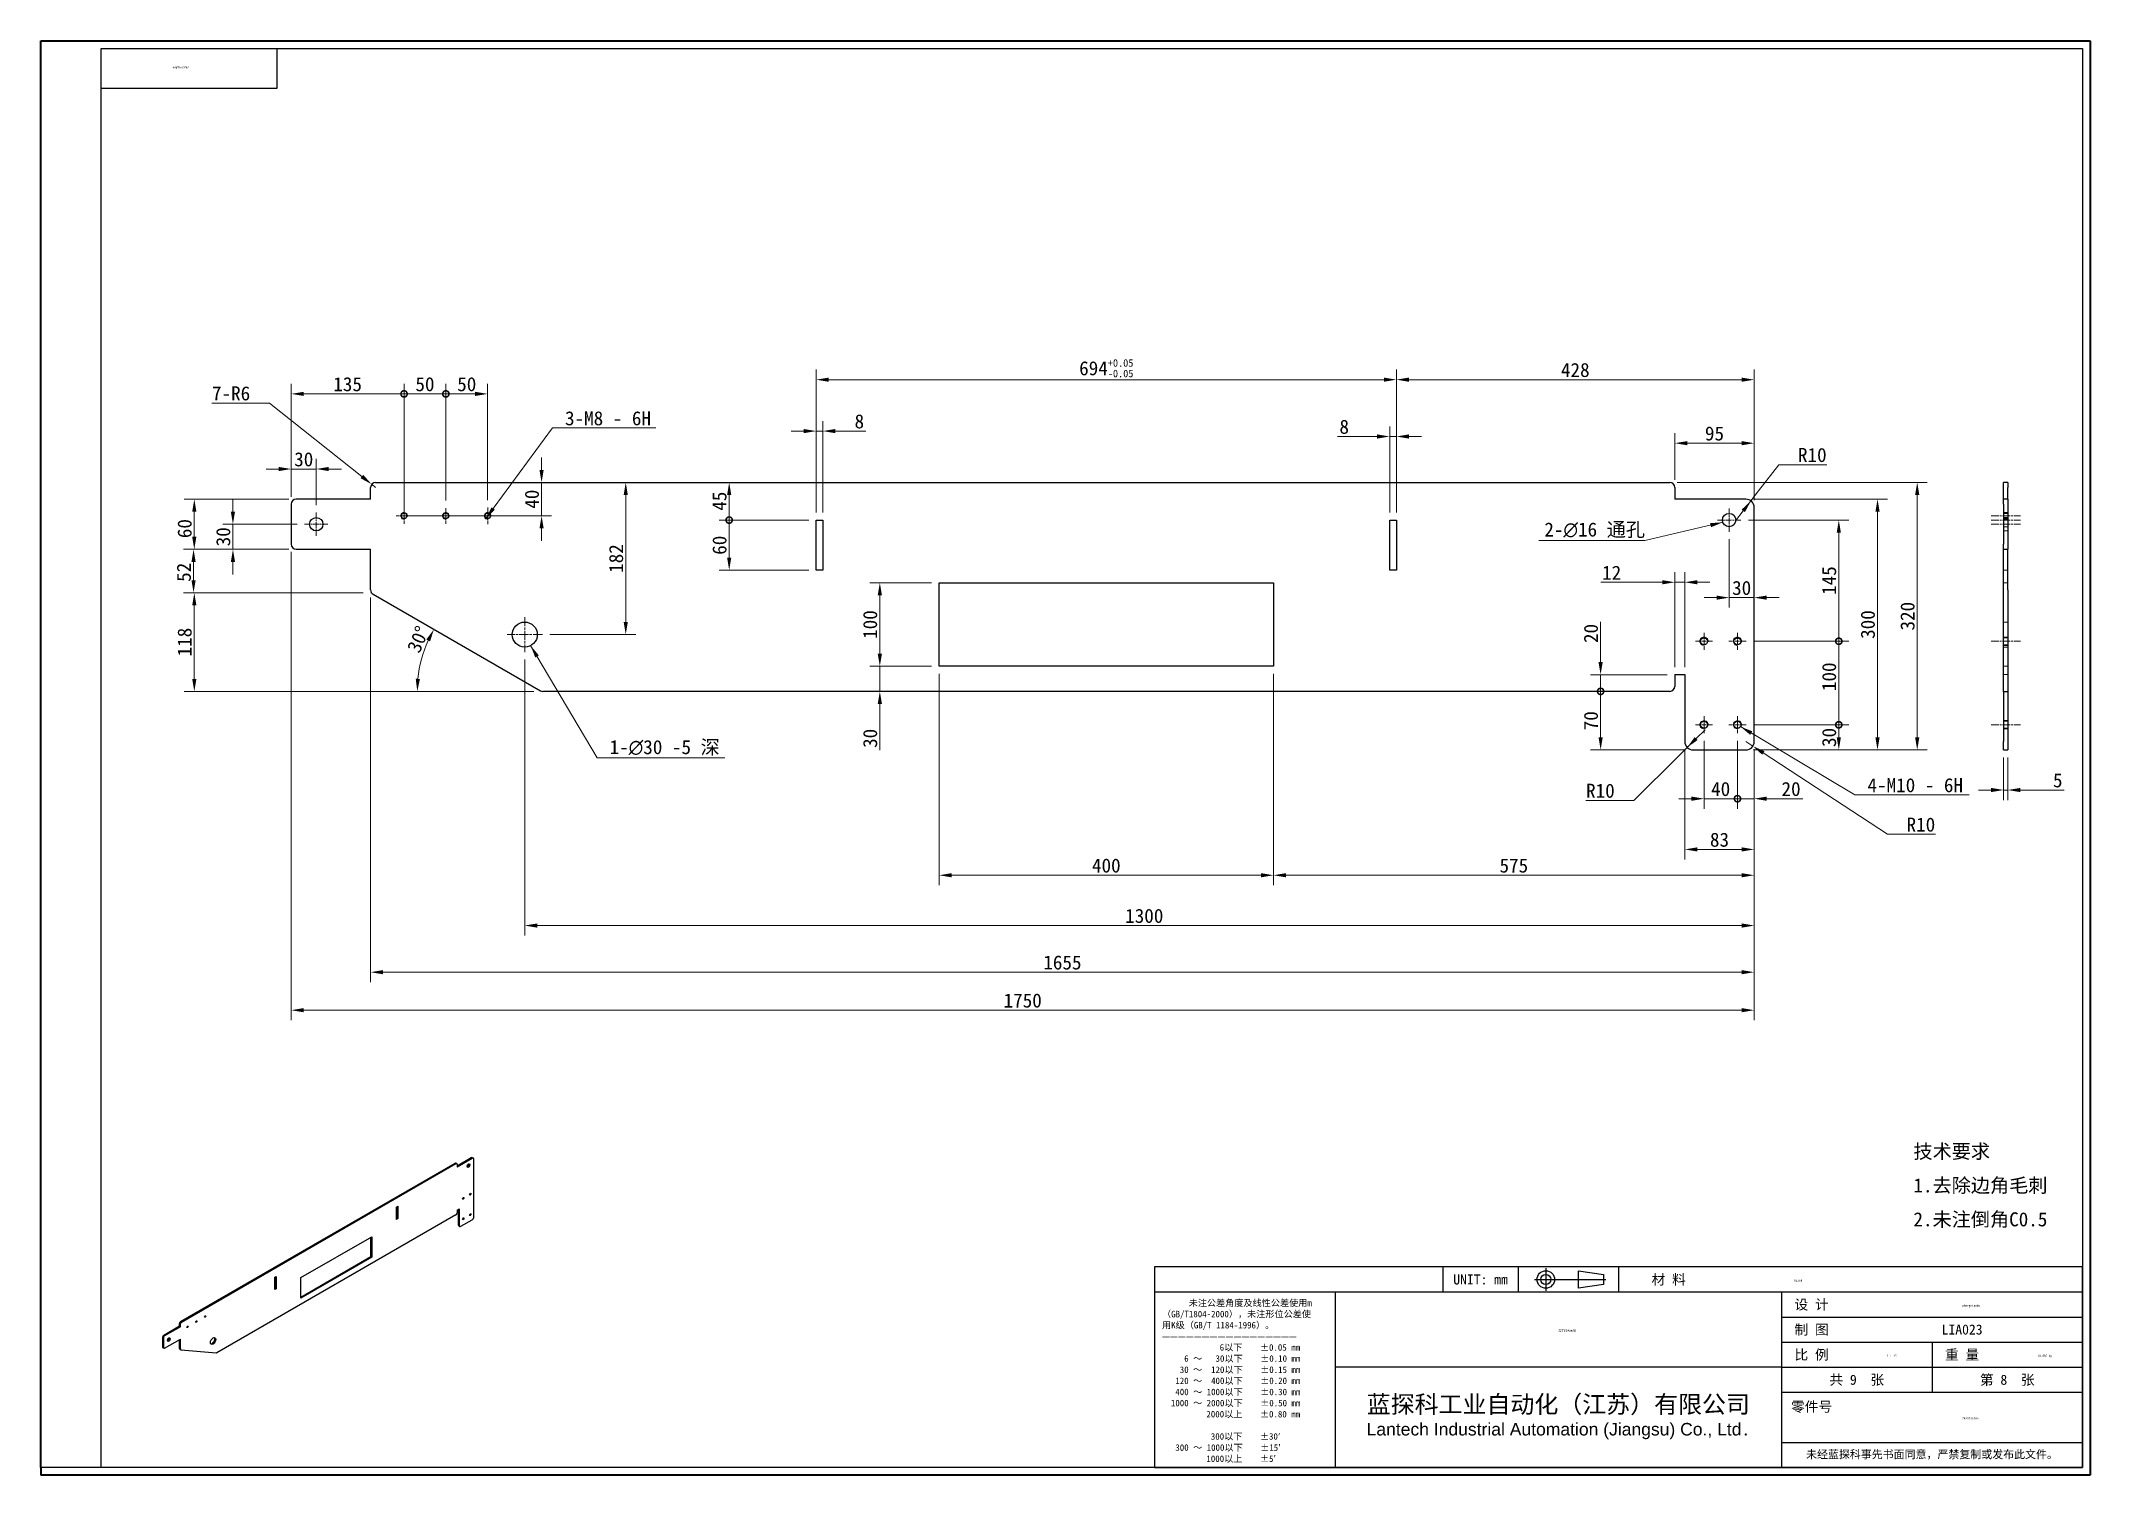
# Model space of a CAD drawing. Header units: millimetres. Extents: x 36 to 2487, y 33 to 1749.
import ezdxf
from ezdxf.enums import TextEntityAlignment as Align

# ---------------------------------------------------------------- set-up
doc = ezdxf.new("R2018")
doc.units = ezdxf.units.MM
doc.header["$LTSCALE"] = 6
for name, pattern in [('CHAIN', [0.3543, 0.2362, -0.0295, 0.0591, -0.0295]), ('DASHED', [0.2067, 0.1654, -0.0413]), ('DOTTED', [0.0482, 0.0069, -0.0413])]:
    doc.linetypes.add(name, pattern=pattern)
for name, color, linetype, lineweight in [('1', 7, 'Continuous', 18), ('可见 (ISO)', 7, 'Continuous', 25), ('可见窄的 (ISO)', 7, 'Continuous', 18), ('图框 (ISO)', 7, 'Continuous', 35), ('标题 (ISO)', 7, 'Continuous', 25), ('草图几何图元 (ISO)', 7, 'Continuous', 18)]:
    doc.layers.add(name, color=color, linetype=linetype, lineweight=lineweight)
for name, color, linetype, lineweight, true_color in [('中心标记 (ISO)', 1, 'CHAIN', 18, 0xff0000), ('中心线 (ISO)', 1, 'CHAIN', 18, 0xff0000), ('尺寸 (ISO)', 7, 'Continuous', 18, 0x008000), ('符号 (ISO)', 7, 'Continuous', 18, 0x008000), ('隐藏 (ISO)', 5, 'DASHED', 18, 0x0000ff)]:
    doc.layers.add(name, color=color, linetype=linetype, lineweight=lineweight, true_color=true_color)
doc.styles.get("Standard").update_dxf_attribs({"font": 'simfang.ttf'})
doc.styles.add('文本样式164', font='SimSun.ttf')
doc.styles.add('最新国标', font='simfang.ttf')
doc.styles.add('注释文本 (ISO)', font='simfang.ttf')
doc.styles.add('添加1', font='simfang.ttf')
doc.dimstyles.new('默认 (GB)', dxfattribs={"dimscale": 6, "dimtxt": 2.8, "dimasz": 2.5, "dimexe": 2, "dimexo": 1.5, "dimgap": 0.5, "dimtad": 1, "dimtoh": 1, "dimdsep": 46, "dimtxsty": '最新国标', "dimcen": 0.09, "dimdle": 10, "dimclrd": 256, "dimclre": 256, "dimclrt": 256, "dimazin": 2, "dimtfac": 0.535714, "dimtdec": 3, "dimtmove": 0, "dimatfit": 3, "dimfxl": 0, "dimtolj": 1, "dimlwd": -1, "dimlwe": -1, "dimarcsym": 0})
doc.dimstyles.new('默认 (GB)$7', dxfattribs={"dimscale": 6, "dimtxt": 2.8, "dimasz": 2.5, "dimexe": 2, "dimexo": 1.5, "dimgap": 0.5, "dimtad": 1, "dimtoh": 1, "dimdsep": 46, "dimtxsty": '最新国标', "dimcen": 0.09, "dimdle": 10, "dimclrd": 256, "dimclre": 256, "dimclrt": 256, "dimazin": 2, "dimtfac": 0.535714, "dimtdec": 3, "dimtmove": 0, "dimatfit": 3, "dimfxl": 0, "dimtolj": 1, "dimlwd": -1, "dimlwe": -1, "dimarcsym": 0})

msp = doc.modelspace()

# ---------------------------------------------------------------- texts
at = {"layer": '符号 (ISO)', "char_height": 16.8}
for s, insert, width, attachment_point, line_spacing_factor, style in [('3-M8 - 6H', (662.8305, 1288.8275), 114.310739, 7, 0.49, '最新国标'), ('2-\\fAIGDT|b0|i0;{\\H16.8000;n}\\fFangSong|b0|i0;{\\H16.8000;16 通孔}', (1954.6558, 1154.1653), 133.326033, 9, 0.49, '最新国标'), ('1-\\fAIGDT|b0|i0;{\\H16.8000;n}\\fFangSong|b0|i0;{\\H16.8000;30 -5 深}', (716.1576, 893.9047), 146.027228, 7, 0.49, '最新国标'), ('4-M10 - 6H', (2220.8181, 849.8036), 127.011934, 7, 0.49, '最新国标'), ('\\fFangSong|b0|i0;{\\H16.8000;技术要求\\P}\\fFangSong|b0|i0;{\\H16.8000;1.去除边角毛刺\\P}\\fFangSong|b0|i0;{\\H16.8000;2.未注倒角C0.5\\P}\\fSegoe UI|b0|i0;{\\H16.8000;\\P}', (2275.7624, 358.2944), 176.056137, 4, 1.451085, '添加1')]:
    msp.add_mtext(s, dxfattribs=dict(at, insert=insert, width=width, attachment_point=attachment_point, line_spacing_factor=line_spacing_factor, style=style))

# ---------------------------------------------------------------- blocks, each defined once
blk = doc.blocks.new('图框 最新国标')
at = {"layer": '图框 (ISO)'}
for p, q in [((6, 7), (6, 291.5)), ((6, 291.5), (414.5, 291.5)), ((414.5, 291.5), (414.5, 5.5)), ((6, 7), (6, 5.5)), ((6, 7), (6, 5.5)), ((414.5, 5.5), (6, 5.5))]:
    blk.add_line(p, q, dxfattribs=at)
at = {"layer": '图框 (ISO)', "color": 7, "linetype": 'Continuous', "lineweight": 25}
for p, q in [((18, 290), (413, 290)), ((18, 7), (18, 290)), ((18, 290), (413, 290)), ((53, 290), (53, 282)), ((413, 290), (413, 7)), ((413, 290), (413, 7)), ((53, 282), (18, 282)), ((413, 7), (6, 7)), ((413, 7), (18, 7))]:
    blk.add_line(p, q, dxfattribs=at)
at = {"layer": '图框 (ISO)', "lineweight": 30}
blk.add_attdef('零件代号', text='', height=2.5, rotation=180, dxfattribs=at).set_placement((35.5, 286), align=Align.MIDDLE_CENTER)
blk = doc.blocks.new('标题栏 最新国标')
at = {"layer": '标题 (ISO)'}
for p, q in [((381.98, -183.84), (196.98, -183.84)), ((196.98, -183.84), (196.98, -223.84)), ((254.48, -183.84), (254.48, -188.84)), ((269.48, -183.84), (269.48, -188.84)), ((281.48, -188.09), (281.48, -184.59)), ((281.48, -184.59), (286.48, -185.34)), ((286.48, -187.34), (281.48, -188.09)), ((286.48, -185.34), (286.48, -187.34)), ((289.48, -183.84), (289.48, -188.84)), ((381.98, -223.84), (381.98, -183.84)), ((383.48, -183.84), (383.48, -225.34)), ((196.98, -188.84), (381.98, -188.84)), ((232.98, -188.84), (232.98, -223.84)), ((321.98, -188.84), (321.98, -223.84)), ((321.98, -193.84), (381.98, -193.84)), ((321.98, -198.84), (381.98, -198.84)), ((351.98, -198.84), (351.98, -208.84)), ((321.98, -203.84), (232.98, -203.84)), ((321.98, -203.84), (381.98, -203.84)), ((321.98, -208.84), (381.98, -208.84)), ((321.98, -218.84), (381.98, -218.84)), ((196.98, -223.84), (381.98, -223.84)), ((383.48, -225.34), (196.98, -225.34))]:
    blk.add_line(p, q, dxfattribs=at)
at = {"layer": '标题 (ISO)', "linetype": 'CHAIN', "ltscale": 15.834605}
blk.add_line((272.73, -186.34), (286.98, -186.34), dxfattribs=at)
at = {"layer": '标题 (ISO)', "linetype": 'CHAIN', "ltscale": 5.000333}
blk.add_line((274.98, -184.09), (274.98, -188.59), dxfattribs=at)
at = {"layer": '标题 (ISO)'}
for radius in [1.75, 1]:
    blk.add_circle((274.98, -186.34), radius, dxfattribs=at)
at = {"layer": '1', "style": '文本样式164'}
for s, p in [('UNIT: mm', (261.98, -186.34)), ('材 料', (299.48, -186.34)), ('设 计', (327.98, -191.34)), ('制 图', (327.98, -196.34)), ('比 例', (327.98, -201.34)), ('重 量', (357.98, -201.34)), ('共 9  张', (336.98, -206.34)), ('第 8  张', (366.98, -206.34))]:
    blk.add_text(s, height=2, dxfattribs=at).set_placement(p, align=Align.MIDDLE_CENTER)
at = {"layer": '标题 (ISO)', "style": '注释文本 (ISO)'}
for s, insert, char_height, attachment_point, line_spacing_factor in [('\\fSimSun|b0|i0;{\\H1.3000;      未注公差角度及线性公差使用m\\P}\\fSimSun|b0|i0;{\\H1.3000;（GB/T1804-2000），未注形位公差使\\P}\\fSimSun|b0|i0;{\\H1.3000;用K级（GB/T 1184-1996）。\\P}\\fSimSun|b0|i0;{\\H1.3000;—————————————————\\P}\\fSimSun|b0|i0;{\\H1.3000;             6以下    ±0.05 mm\\P}\\fSimSun|b0|i0;{\\H1.3000;     6 ～   30以下    ±0.10 mm\\P}\\fSimSun|b0|i0;{\\H1.3000;    30 ～  120以下    ±0.15 mm\\P}\\fSimSun|b0|i0;{\\H1.3000;   120 ～  400以下    ±0.20 mm\\P}\\fSimSun|b0|i0;{\\H1.3000;   400 ～ 1000以下    ±0.30 mm\\P}\\fSimSun|b0|i0;{\\H1.3000;  1000 ～ 2000以下    ±0.50 mm\\P}\\fSimSun|b0|i0;{\\H1.3000;          2000以上    ±0.80 mm\\P}\\fSimSun|b0|i0;{\\H1.3000;\\P}\\fSimSun|b0|i0;{\\H1.3000;           300以下    ±30′\\P}\\fSimSun|b0|i0;{\\H1.3000;   300 ～ 1000以下    ±15′\\P}\\fSimSun|b0|i0;{\\H1.3000;          1000以上    ±5′}', (198.48, -206.63), 1.3, 4, 1.023913), ('\\pxsm0.94;\\fMicrosoft YaHei|b0|i0;{\\H3.5000;蓝探科工业自动化（江苏）有限公司\\P}\\fArial|b0|i0;{\\H2.5000;Lantech Industrial Automation (Jiangsu) Co., Ltd}\\fFangSong|b0|i0;{\\H2.5000;.}', (277.48, -213.84), 2, 5, 0.978695)]:
    blk.add_mtext(s, dxfattribs=dict(at, insert=insert, char_height=char_height, attachment_point=attachment_point, line_spacing_factor=line_spacing_factor))
at = {"layer": '标题 (ISO)', "attachment_point": 5, "style": '注释文本 (ISO)'}
for s, insert, char_height in [('\\fFangSong|b0|i0;LIA023', (357.98, -196.34), 2), ('\\fFangSong|b0|i0;零件号', (327.98, -211.84), 2), ('\\fSimSun|b0|i0;{\\H1.6000;未经蓝探科事先书面同意，严禁复制或发布此文件。}', (351.98, -221.34), 1.6)]:
    blk.add_mtext(s, dxfattribs=dict(at, insert=insert, char_height=char_height))
at = {"layer": '标题 (ISO)', "lineweight": 30, "flags": 104}
for tag, height, p in [('材料', 2, (324.48, -186.34)), ('设计人', 2, (357.98, -191.34)), ('库存编号', 3.5, (277.48, -196.34)), ('视图比例', 2, (342.98, -201.34)), ('质量\\P3;', 2, (372.98, -201.34)), ('零件代号', 3.5, (357.98, -213.84))]:
    blk.add_attdef(tag, text='', height=height, dxfattribs=at).set_placement(p, align=Align.MIDDLE_CENTER)
blk = doc.blocks.new('*D5')
at = {"layer": 'Defpoints', "color": 0, "transparency": 16777216}
for p in [(430.3, 1092.2), (2085.3, 910.7), (430.3, 634.7)]:
    blk.add_point(p, dxfattribs=at)
at = {"layer": '尺寸 (ISO)', "color": 116, "true_color": 0x00803f, "transparency": 16777216}
for p, q in [((430.3, 1083.2), (430.3, 622.7)), ((2085.3, 901.7), (2085.3, 622.7)), ((2070.3, 634.7), (445.3, 634.7))]:
    blk.add_line(p, q, dxfattribs=at)
for points in [[(445.3, 637.2), (445.3, 632.2), (430.3, 634.7)], [(2070.3, 637.2), (2070.3, 632.2), (2085.3, 634.7)]]:
    blk.add_solid(points, dxfattribs=at)
at = {"layer": '尺寸 (ISO)', "transparency": 16777216, "insert": (1257.8, 646.2), "char_height": 16.8, "attachment_point": 5, "style": '最新国标'}
blk.add_mtext('\\A1;1655', dxfattribs=at)
blk = doc.blocks.new('*D6')
at = {"layer": 'Defpoints', "color": 0, "transparency": 16777216}
for p in [(2002.3, 910.7), (2085.3, 910.7), (2002.3, 781.6)]:
    blk.add_point(p, dxfattribs=at)
at = {"layer": '尺寸 (ISO)', "color": 116, "true_color": 0x00803f, "transparency": 16777216}
for p, q in [((2002.3, 901.7), (2002.3, 769.6)), ((2085.3, 901.7), (2085.3, 769.6)), ((2070.3, 781.6), (2017.3, 781.6))]:
    blk.add_line(p, q, dxfattribs=at)
for points in [[(2017.3, 784.1), (2017.3, 779.1), (2002.3, 781.6)], [(2070.3, 784.1), (2070.3, 779.1), (2085.3, 781.6)]]:
    blk.add_solid(points, dxfattribs=at)
at = {"layer": '尺寸 (ISO)', "transparency": 16777216, "insert": (2043.8, 793.1), "char_height": 16.8, "attachment_point": 5, "style": '最新国标'}
blk.add_mtext('\\A1;83', dxfattribs=at)
blk = doc.blocks.new('*D7')
at = {"layer": 'Defpoints', "color": 0, "transparency": 16777216}
for p in [(2002.3, 1101.3), (1990.3, 990.7), (2002.3, 990.7)]:
    blk.add_point(p, dxfattribs=at)
at = {"layer": '尺寸 (ISO)', "color": 116, "true_color": 0x00803f, "transparency": 16777216}
for p, q in [((1990.3, 999.7), (1990.3, 1113.3)), ((2002.3, 999.7), (2002.3, 1113.3)), ((1975.3, 1101.3), (1901.7, 1101.3)), ((2002.3, 1101.3), (1990.3, 1101.3)), ((2017.3, 1101.3), (2032.3, 1101.3))]:
    blk.add_line(p, q, dxfattribs=at)
for points in [[(1975.3, 1103.8), (1975.3, 1098.8), (1990.3, 1101.3)], [(2017.3, 1103.8), (2017.3, 1098.8), (2002.3, 1101.3)]]:
    blk.add_solid(points, dxfattribs=at)
at = {"layer": '尺寸 (ISO)', "transparency": 16777216, "insert": (1914.8, 1112.7), "char_height": 16.8, "attachment_point": 5, "style": '最新国标'}
blk.add_mtext('\\A1;12', dxfattribs=at)
blk = doc.blocks.new('*D8')
at = {"layer": 'Defpoints', "color": 0, "transparency": 16777216}
for p in [(2075.3, 1200.7), (2075.3, 900.7), (2232.8, 900.7)]:
    blk.add_point(p, dxfattribs=at)
at = {"layer": '尺寸 (ISO)', "color": 116, "true_color": 0x00803f, "transparency": 16777216}
for p, q in [((2084.3, 1200.7), (2244.8, 1200.7)), ((2232.8, 1185.7), (2232.8, 915.7)), ((2084.3, 900.7), (2244.8, 900.7))]:
    blk.add_line(p, q, dxfattribs=at)
for points in [[(2230.3, 1185.7), (2235.3, 1185.7), (2232.8, 1200.7)], [(2230.3, 915.7), (2235.3, 915.7), (2232.8, 900.7)]]:
    blk.add_solid(points, dxfattribs=at)
at = {"layer": '尺寸 (ISO)', "transparency": 16777216, "insert": (2221.3, 1050.7), "char_height": 16.8, "attachment_point": 5, "rotation": 90, "style": '最新国标'}
blk.add_mtext('\\A1;300', dxfattribs=at)
blk = doc.blocks.new('*D9')
at = {"layer": 'Defpoints', "color": 0, "transparency": 16777216}
for p in [(1984.3, 1220.7), (2075.3, 900.7), (2280.3, 900.7)]:
    blk.add_point(p, dxfattribs=at)
at = {"layer": '尺寸 (ISO)', "color": 116, "true_color": 0x00803f, "transparency": 16777216}
for p, q in [((1993.3, 1220.7), (2292.3, 1220.7)), ((2280.3, 1205.7), (2280.3, 915.7)), ((2084.3, 900.7), (2292.3, 900.7))]:
    blk.add_line(p, q, dxfattribs=at)
for points in [[(2277.8, 1205.7), (2282.8, 1205.7), (2280.3, 1220.7)], [(2277.8, 915.7), (2282.8, 915.7), (2280.3, 900.7)]]:
    blk.add_solid(points, dxfattribs=at)
at = {"layer": '尺寸 (ISO)', "transparency": 16777216, "insert": (2268.8, 1060.7), "char_height": 16.8, "attachment_point": 5, "rotation": 90, "style": '最新国标'}
blk.add_mtext('\\A1;320', dxfattribs=at)
blk = doc.blocks.new('*D10')
at = {"layer": 'Defpoints', "color": 0, "transparency": 16777216}
for p in [(2085.3, 1267.7), (1990.3, 1214.7), (2085.3, 1190.7)]:
    blk.add_point(p, dxfattribs=at)
at = {"layer": '尺寸 (ISO)', "color": 116, "true_color": 0x00803f, "transparency": 16777216}
for p, q in [((1990.3, 1223.7), (1990.3, 1279.7)), ((2085.3, 1199.7), (2085.3, 1279.7)), ((2005.3, 1267.7), (2070.3, 1267.7))]:
    blk.add_line(p, q, dxfattribs=at)
for points in [[(2005.3, 1270.2), (2005.3, 1265.2), (1990.3, 1267.7)], [(2070.3, 1270.2), (2070.3, 1265.2), (2085.3, 1267.7)]]:
    blk.add_solid(points, dxfattribs=at)
at = {"layer": '尺寸 (ISO)', "transparency": 16777216, "insert": (2037.8, 1279.2), "char_height": 16.8, "attachment_point": 5, "style": '最新国标'}
blk.add_mtext('\\A1;95', dxfattribs=at)
blk = doc.blocks.new('*D11')
at = {"layer": 'Defpoints', "color": 0, "transparency": 16777216}
for p in [(430.3, 1088.7), (219.4, 970.7), (634.7, 970.7)]:
    blk.add_point(p, dxfattribs=at)
at = {"layer": '尺寸 (ISO)', "color": 116, "true_color": 0x00803f, "transparency": 16777216}
for p, q in [((421.3, 1088.7), (207.4, 1088.7)), ((219.4, 1073.7), (219.4, 985.7)), ((625.7, 970.7), (207.4, 970.7))]:
    blk.add_line(p, q, dxfattribs=at)
for points in [[(216.9, 1073.7), (221.9, 1073.7), (219.4, 1088.7)], [(216.9, 985.7), (221.9, 985.7), (219.4, 970.7)]]:
    blk.add_solid(points, dxfattribs=at)
at = {"layer": '尺寸 (ISO)', "transparency": 16777216, "insert": (207.9, 1029.7), "char_height": 16.8, "attachment_point": 5, "rotation": 90, "style": '最新国标'}
blk.add_mtext('\\A1;118', dxfattribs=at)
blk = doc.blocks.new('*D12')
at = {"layer": 'Defpoints', "color": 0, "transparency": 16777216}
for p in [(433.3, 1087), (488.3, 996.5), (625.7, 970.7), (634.7, 970.7)]:
    blk.add_point(p, dxfattribs=at)
at = {"layer": '尺寸 (ISO)', "color": 116, "true_color": 0x00803f, "transparency": 16777216}
blk.add_line((616.7, 970.7), (474.1, 970.7), dxfattribs=at)
blk.add_arc((634.7, 970.7), 148.6, 155.7853, 174.2147, dxfattribs=at)
for points in [[(496.9, 1032.8), (501.4, 1030.5), (506, 1045)], [(489.3, 985.6), (484.3, 985.8), (486.1, 970.7)]]:
    blk.add_solid(points, dxfattribs=at)
at = {"layer": '尺寸 (ISO)', "transparency": 16777216, "insert": (487.2, 1033), "char_height": 16.8, "attachment_point": 5, "rotation": 67.093, "style": '最新国标'}
blk.add_mtext('\\A1;30°', dxfattribs=at)
blk = doc.blocks.new('*D13')
at = {"layer": 'Defpoints', "color": 0, "transparency": 16777216}
for p in [(2383.7, 900.7), (2388.7, 900.7), (2388.7, 852.7)]:
    blk.add_point(p, dxfattribs=at)
at = {"layer": '尺寸 (ISO)', "color": 116, "true_color": 0x00803f, "transparency": 16777216}
for p, q in [((2383.7, 891.7), (2383.7, 840.7)), ((2388.7, 891.7), (2388.7, 840.7)), ((2368.7, 852.7), (2353.7, 852.7)), ((2383.7, 852.7), (2388.7, 852.7)), ((2403.7, 852.7), (2456, 852.7))]:
    blk.add_line(p, q, dxfattribs=at)
for points in [[(2368.7, 855.2), (2368.7, 850.2), (2383.7, 852.7)], [(2403.7, 855.2), (2403.7, 850.2), (2388.7, 852.7)]]:
    blk.add_solid(points, dxfattribs=at)
at = {"layer": '尺寸 (ISO)', "transparency": 16777216, "insert": (2448.4, 864.2), "char_height": 16.8, "attachment_point": 5, "style": '最新国标'}
blk.add_mtext('\\A1;5', dxfattribs=at)
blk = doc.blocks.new('*D14')
at = {"layer": 'Defpoints', "color": 0, "transparency": 16777216}
for p in [(1510.3, 1000.7), (2085.3, 910.7), (1510.3, 750.7)]:
    blk.add_point(p, dxfattribs=at)
at = {"layer": '尺寸 (ISO)', "color": 116, "true_color": 0x00803f, "transparency": 16777216}
for p, q in [((1510.3, 991.7), (1510.3, 738.7)), ((2085.3, 901.7), (2085.3, 738.7)), ((2070.3, 750.7), (1525.3, 750.7))]:
    blk.add_line(p, q, dxfattribs=at)
for points in [[(1525.3, 753.2), (1525.3, 748.2), (1510.3, 750.7)], [(2070.3, 753.2), (2070.3, 748.2), (2085.3, 750.7)]]:
    blk.add_solid(points, dxfattribs=at)
at = {"layer": '尺寸 (ISO)', "transparency": 16777216, "insert": (1797.8, 762.2), "char_height": 16.8, "attachment_point": 5, "style": '最新国标'}
blk.add_mtext('\\A1;575', dxfattribs=at)
blk = doc.blocks.new('*D15')
at = {"layer": 'Defpoints', "color": 0, "transparency": 16777216}
for p in [(1110.3, 1000.7), (1510.3, 1000.7), (1110.3, 750.7)]:
    blk.add_point(p, dxfattribs=at)
at = {"layer": '尺寸 (ISO)', "color": 116, "true_color": 0x00803f, "transparency": 16777216}
for p, q in [((1110.3, 991.7), (1110.3, 738.7)), ((1510.3, 991.7), (1510.3, 738.7)), ((1495.3, 750.7), (1125.3, 750.7))]:
    blk.add_line(p, q, dxfattribs=at)
for points in [[(1125.3, 753.2), (1125.3, 748.2), (1110.3, 750.7)], [(1495.3, 753.2), (1495.3, 748.2), (1510.3, 750.7)]]:
    blk.add_solid(points, dxfattribs=at)
at = {"layer": '尺寸 (ISO)', "transparency": 16777216, "insert": (1310.3, 762.2), "char_height": 16.8, "attachment_point": 5, "style": '最新国标'}
blk.add_mtext('\\A1;400', dxfattribs=at)
blk = doc.blocks.new('*D16')
at = {"layer": 'Defpoints', "color": 0, "transparency": 16777216}
for p in [(1657.3, 1343.7), (2085.3, 1190.7), (1657.3, 1175.7)]:
    blk.add_point(p, dxfattribs=at)
at = {"layer": '尺寸 (ISO)', "color": 116, "true_color": 0x00803f, "transparency": 16777216}
for p, q in [((1657.3, 1184.7), (1657.3, 1355.7)), ((2085.3, 1199.7), (2085.3, 1355.7)), ((2070.3, 1343.7), (1672.3, 1343.7))]:
    blk.add_line(p, q, dxfattribs=at)
for points in [[(1672.3, 1346.2), (1672.3, 1341.2), (1657.3, 1343.7)], [(2070.3, 1346.2), (2070.3, 1341.2), (2085.3, 1343.7)]]:
    blk.add_solid(points, dxfattribs=at)
at = {"layer": '尺寸 (ISO)', "transparency": 16777216, "insert": (1871.3, 1355.2), "char_height": 16.8, "attachment_point": 5, "style": '最新国标'}
blk.add_mtext('\\A1;428', dxfattribs=at)
blk = doc.blocks.new('*D17')
at = {"layer": 'Defpoints', "color": 0, "transparency": 16777216}
for p in [(1110.3, 1000.7), (1004.6, 970.7), (1039.4, 970.7)]:
    blk.add_point(p, dxfattribs=at)
at = {"layer": '尺寸 (ISO)', "color": 116, "true_color": 0x00803f, "transparency": 16777216}
for p, q in [((1039.4, 1015.7), (1039.4, 1030.7)), ((1101.3, 1000.7), (1027.4, 1000.7)), ((1039.4, 1000.7), (1039.4, 970.7)), ((1039.4, 955.7), (1039.4, 900.5))]:
    blk.add_line(p, q, dxfattribs=at)
for points in [[(1036.9, 1015.7), (1041.9, 1015.7), (1039.4, 1000.7)], [(1036.9, 955.7), (1041.9, 955.7), (1039.4, 970.7)]]:
    blk.add_solid(points, dxfattribs=at)
at = {"layer": '尺寸 (ISO)', "transparency": 16777216, "insert": (1027.9, 914.5), "char_height": 16.8, "attachment_point": 5, "rotation": 90, "style": '最新国标'}
blk.add_mtext('\\A1;30', dxfattribs=at)
blk = doc.blocks.new('*D18')
at = {"layer": 'Defpoints', "color": 0, "transparency": 16777216}
for p in [(1110.3, 1100.7), (1039.4, 1000.7), (1110.3, 1000.7)]:
    blk.add_point(p, dxfattribs=at)
at = {"layer": '尺寸 (ISO)', "color": 116, "true_color": 0x00803f, "transparency": 16777216}
for p, q in [((1101.3, 1100.7), (1027.4, 1100.7)), ((1039.4, 1085.7), (1039.4, 1015.7)), ((1101.3, 1000.7), (1027.4, 1000.7))]:
    blk.add_line(p, q, dxfattribs=at)
for points in [[(1036.9, 1085.7), (1041.9, 1085.7), (1039.4, 1100.7)], [(1036.9, 1015.7), (1041.9, 1015.7), (1039.4, 1000.7)]]:
    blk.add_solid(points, dxfattribs=at)
at = {"layer": '尺寸 (ISO)', "transparency": 16777216, "insert": (1027.9, 1050.7), "char_height": 16.8, "attachment_point": 5, "rotation": 90, "style": '最新国标'}
blk.add_mtext('\\A1;100', dxfattribs=at)
blk = doc.blocks.new('*D19')
at = {"layer": 'Defpoints', "color": 0, "transparency": 16777216}
for p in [(963.3, 1343.7), (963.3, 1175.7), (1657.3, 1175.7)]:
    blk.add_point(p, dxfattribs=at)
at = {"layer": '尺寸 (ISO)', "color": 116, "true_color": 0x00803f, "transparency": 16777216}
for p, q in [((963.3, 1184.7), (963.3, 1355.7)), ((1657.3, 1184.7), (1657.3, 1355.7)), ((1642.3, 1343.7), (978.3, 1343.7))]:
    blk.add_line(p, q, dxfattribs=at)
for points in [[(978.3, 1346.2), (978.3, 1341.2), (963.3, 1343.7)], [(1642.3, 1346.2), (1642.3, 1341.2), (1657.3, 1343.7)]]:
    blk.add_solid(points, dxfattribs=at)
at = {"layer": '尺寸 (ISO)', "transparency": 16777216, "insert": (1310.3, 1357.4), "char_height": 16.8, "attachment_point": 5, "style": '最新国标'}
blk.add_mtext('\\A1;694{\\H9;\\S+0.05^ -0.05;}', dxfattribs=at)
blk = doc.blocks.new('*D20')
at = {"layer": 'Defpoints', "color": 0, "transparency": 16777216}
for p in [(971.3, 1282.2), (963.3, 1175.7), (971.3, 1175.7)]:
    blk.add_point(p, dxfattribs=at)
at = {"layer": '尺寸 (ISO)', "color": 116, "true_color": 0x00803f, "transparency": 16777216}
for p, q in [((948.3, 1282.2), (933.3, 1282.2)), ((963.3, 1184.7), (963.3, 1294.2)), ((963.3, 1282.2), (971.3, 1282.2)), ((971.3, 1184.7), (971.3, 1294.2)), ((986.3, 1282.2), (1022.8, 1282.2))]:
    blk.add_line(p, q, dxfattribs=at)
for points in [[(948.3, 1284.7), (948.3, 1279.7), (963.3, 1282.2)], [(986.3, 1284.7), (986.3, 1279.7), (971.3, 1282.2)]]:
    blk.add_solid(points, dxfattribs=at)
at = {"layer": '尺寸 (ISO)', "transparency": 16777216, "insert": (1014.9, 1293.7), "char_height": 16.8, "attachment_point": 5, "style": '最新国标'}
blk.add_mtext('\\A1;8', dxfattribs=at)
blk = doc.blocks.new('*D21')
at = {"layer": 'Defpoints', "color": 0, "transparency": 16777216}
for p in [(1657.3, 1275.7), (1649.3, 1175.7), (1657.3, 1175.7)]:
    blk.add_point(p, dxfattribs=at)
at = {"layer": '尺寸 (ISO)', "color": 116, "true_color": 0x00803f, "transparency": 16777216}
for p, q in [((1634.3, 1275.7), (1587, 1275.7)), ((1649.3, 1184.7), (1649.3, 1287.7)), ((1657.3, 1275.7), (1649.3, 1275.7)), ((1657.3, 1184.7), (1657.3, 1287.7)), ((1672.3, 1275.7), (1687.3, 1275.7))]:
    blk.add_line(p, q, dxfattribs=at)
for points in [[(1634.3, 1278.2), (1634.3, 1273.2), (1649.3, 1275.7)], [(1672.3, 1278.2), (1672.3, 1273.2), (1657.3, 1275.7)]]:
    blk.add_solid(points, dxfattribs=at)
at = {"layer": '尺寸 (ISO)', "transparency": 16777216, "insert": (1594.9, 1287.2), "char_height": 16.8, "attachment_point": 5, "style": '最新国标'}
blk.add_mtext('\\A1;8', dxfattribs=at)
blk = doc.blocks.new('_DotSmall')
at = {"color": 0, "linetype": 'ByBlock', "const_width": 0.5}
blk.add_lwpolyline([(-0.0625, 0, 1), (0.0625, 0, 1)], format="xyb", close=True, dxfattribs=at)
blk = doc.blocks.new('*D22')
at = {"layer": 'Defpoints', "color": 0, "transparency": 16777216}
for p in [(859.2, 1175.7), (963.3, 1175.7), (963.3, 1115.7)]:
    blk.add_point(p, dxfattribs=at)
at = {"layer": '尺寸 (ISO)', "color": 116, "true_color": 0x00803f, "transparency": 16777216}
for p, q in [((954.3, 1175.7), (847.2, 1175.7)), ((859.2, 1130.7), (859.2, 1175.7)), ((954.3, 1115.7), (847.2, 1115.7))]:
    blk.add_line(p, q, dxfattribs=at)
blk.add_solid([(856.7, 1130.7), (861.7, 1130.7), (859.2, 1115.7)], dxfattribs=at)
at = {"layer": '尺寸 (ISO)', "color": 116, "true_color": 0x00803f, "transparency": 16777216, "xscale": 15, "yscale": 15, "zscale": 15, "rotation": 90}
blk.add_blockref('_DotSmall', (859.2, 1175.7), dxfattribs=at)
at = {"layer": '尺寸 (ISO)', "transparency": 16777216, "insert": (847.7, 1145.6), "char_height": 16.8, "attachment_point": 5, "rotation": 90, "style": '最新国标'}
blk.add_mtext('\\A1;60', dxfattribs=at)
blk = doc.blocks.new('*D24')
at = {"layer": 'Defpoints', "color": 0, "transparency": 16777216}
for p in [(436.3, 1220.7), (859.2, 1220.7), (963.3, 1175.7)]:
    blk.add_point(p, dxfattribs=at)
at = {"layer": '尺寸 (ISO)', "color": 116, "true_color": 0x00803f, "transparency": 16777216}
for p, q in [((859.2, 1175.7), (859.2, 1205.7)), ((954.3, 1175.7), (847.2, 1175.7))]:
    blk.add_line(p, q, dxfattribs=at)
blk.add_solid([(856.7, 1205.7), (861.7, 1205.7), (859.2, 1220.7)], dxfattribs=at)
at = {"layer": '尺寸 (ISO)', "color": 116, "true_color": 0x00803f, "transparency": 16777216, "xscale": 15, "yscale": 15, "zscale": 15, "rotation": 270}
blk.add_blockref('_DotSmall', (859.2, 1175.7), dxfattribs=at)
at = {"layer": '尺寸 (ISO)', "transparency": 16777216, "insert": (847.7, 1198.3), "char_height": 16.8, "attachment_point": 5, "rotation": 90, "style": '最新国标'}
blk.add_mtext('\\A1;45', dxfattribs=at)
blk = doc.blocks.new('*D25')
at = {"layer": 'Defpoints', "color": 0, "transparency": 16777216}
for p in [(2075.5, 930.7), (2186.5, 930.7), (2075.3, 900.7)]:
    blk.add_point(p, dxfattribs=at)
at = {"layer": '尺寸 (ISO)', "color": 116, "true_color": 0x00803f, "transparency": 16777216}
for p, q in [((2084.5, 930.7), (2198.5, 930.7)), ((2186.5, 915.7), (2186.5, 930.7)), ((2084.3, 900.7), (2198.5, 900.7))]:
    blk.add_line(p, q, dxfattribs=at)
blk.add_solid([(2184, 915.7), (2189, 915.7), (2186.5, 900.7)], dxfattribs=at)
at = {"layer": '尺寸 (ISO)', "color": 116, "true_color": 0x00803f, "transparency": 16777216, "xscale": 15, "yscale": 15, "zscale": 15, "rotation": 90}
blk.add_blockref('_DotSmall', (2186.5, 930.7), dxfattribs=at)
at = {"layer": '尺寸 (ISO)', "transparency": 16777216, "insert": (2175, 915.6), "char_height": 16.8, "attachment_point": 5, "rotation": 90, "style": '最新国标'}
blk.add_mtext('\\A1;30', dxfattribs=at)
blk = doc.blocks.new('*D26')
at = {"layer": 'Defpoints', "color": 0, "transparency": 16777216}
for p in [(2075.5, 1030.7), (2186.5, 1030.7), (2075.5, 930.7)]:
    blk.add_point(p, dxfattribs=at)
at = {"layer": '尺寸 (ISO)', "color": 116, "true_color": 0x00803f, "transparency": 16777216}
for p, q in [((2084.5, 1030.7), (2198.5, 1030.7)), ((2186.5, 930.7), (2186.5, 1030.7)), ((2084.5, 930.7), (2198.5, 930.7))]:
    blk.add_line(p, q, dxfattribs=at)
at = {"layer": '尺寸 (ISO)', "color": 116, "true_color": 0x00803f, "transparency": 16777216, "xscale": 15, "yscale": 15, "zscale": 15}
for p, rotation in [((2186.5, 1030.7), 90), ((2186.5, 930.7), 270)]:
    blk.add_blockref('_DotSmall', p, dxfattribs=dict(at, rotation=rotation))
at = {"layer": '尺寸 (ISO)', "transparency": 16777216, "insert": (2175, 988.2), "char_height": 16.8, "attachment_point": 5, "rotation": 90, "style": '最新国标'}
blk.add_mtext('\\A1;100', dxfattribs=at)
blk = doc.blocks.new('*D27')
at = {"layer": 'Defpoints', "color": 0, "transparency": 16777216}
for p in [(2069.3, 1175.7), (2186.5, 1175.7), (2075.5, 1030.7)]:
    blk.add_point(p, dxfattribs=at)
at = {"layer": '尺寸 (ISO)', "color": 116, "true_color": 0x00803f, "transparency": 16777216}
for p, q in [((2078.3, 1175.7), (2198.5, 1175.7)), ((2186.5, 1030.7), (2186.5, 1160.7)), ((2084.5, 1030.7), (2198.5, 1030.7))]:
    blk.add_line(p, q, dxfattribs=at)
blk.add_solid([(2184, 1160.7), (2189, 1160.7), (2186.5, 1175.7)], dxfattribs=at)
at = {"layer": '尺寸 (ISO)', "color": 116, "true_color": 0x00803f, "transparency": 16777216, "xscale": 15, "yscale": 15, "zscale": 15, "rotation": 270}
blk.add_blockref('_DotSmall', (2186.5, 1030.7), dxfattribs=at)
at = {"layer": '尺寸 (ISO)', "transparency": 16777216, "insert": (2175, 1103.3), "char_height": 16.8, "attachment_point": 5, "rotation": 90, "style": '最新国标'}
blk.add_mtext('\\A1;145', dxfattribs=at)
blk = doc.blocks.new('*D28')
at = {"layer": 'Defpoints', "color": 0, "transparency": 16777216}
for p in [(1901.6, 970.7), (1984.3, 970.7), (2012.3, 900.7)]:
    blk.add_point(p, dxfattribs=at)
at = {"layer": '尺寸 (ISO)', "color": 116, "true_color": 0x00803f, "transparency": 16777216}
for p, q in [((1901.6, 915.7), (1901.6, 970.7)), ((2003.3, 900.7), (1889.6, 900.7))]:
    blk.add_line(p, q, dxfattribs=at)
blk.add_solid([(1899.1, 915.7), (1904.1, 915.7), (1901.6, 900.7)], dxfattribs=at)
at = {"layer": '尺寸 (ISO)', "color": 116, "true_color": 0x00803f, "transparency": 16777216, "xscale": 15, "yscale": 15, "zscale": 15, "rotation": 90}
blk.add_blockref('_DotSmall', (1901.6, 970.7), dxfattribs=at)
at = {"layer": '尺寸 (ISO)', "transparency": 16777216, "insert": (1890.1, 935.6), "char_height": 16.8, "attachment_point": 5, "rotation": 90, "style": '最新国标'}
blk.add_mtext('\\A1;70', dxfattribs=at)
blk = doc.blocks.new('*D29')
at = {"layer": 'Defpoints', "color": 0, "transparency": 16777216}
for p in [(1901.6, 990.7), (1990.3, 990.7), (1984.3, 970.7)]:
    blk.add_point(p, dxfattribs=at)
at = {"layer": '尺寸 (ISO)', "color": 116, "true_color": 0x00803f, "transparency": 16777216}
for p, q in [((1901.6, 1005.7), (1901.6, 1054)), ((1981.3, 990.7), (1889.6, 990.7)), ((1901.6, 970.7), (1901.6, 990.7)), ((1901.6, 970.7), (1901.6, 955.7))]:
    blk.add_line(p, q, dxfattribs=at)
blk.add_solid([(1899.1, 1005.7), (1904.1, 1005.7), (1901.6, 990.7)], dxfattribs=at)
at = {"layer": '尺寸 (ISO)', "color": 116, "true_color": 0x00803f, "transparency": 16777216, "xscale": 15, "yscale": 15, "zscale": 15, "rotation": 90}
blk.add_blockref('_DotSmall', (1901.6, 970.7), dxfattribs=at)
at = {"layer": '尺寸 (ISO)', "transparency": 16777216, "insert": (1890.1, 1040), "char_height": 16.8, "attachment_point": 5, "rotation": 90, "style": '最新国标'}
blk.add_mtext('\\A1;20', dxfattribs=at)
blk = doc.blocks.new('*D30')
at = {"layer": 'Defpoints', "color": 0, "transparency": 16777216}
for p in [(2025.3, 920.5), (2065.3, 920.5), (2065.3, 842.3)]:
    blk.add_point(p, dxfattribs=at)
at = {"layer": '尺寸 (ISO)', "color": 116, "true_color": 0x00803f, "transparency": 16777216}
for p, q in [((2025.3, 911.5), (2025.3, 830.3)), ((2065.3, 911.5), (2065.3, 830.3)), ((2010.3, 842.3), (1995.3, 842.3)), ((2025.3, 842.3), (2040.3, 842.3)), ((2040.3, 842.3), (2065.3, 842.3))]:
    blk.add_line(p, q, dxfattribs=at)
blk.add_solid([(2010.3, 844.8), (2010.3, 839.8), (2025.3, 842.3)], dxfattribs=at)
at = {"layer": '尺寸 (ISO)', "color": 116, "true_color": 0x00803f, "transparency": 16777216, "xscale": 15, "yscale": 15, "zscale": 15, "rotation": 180}
blk.add_blockref('_DotSmall', (2065.3, 842.3), dxfattribs=at)
at = {"layer": '尺寸 (ISO)', "transparency": 16777216, "insert": (2045.2, 853.8), "char_height": 16.8, "attachment_point": 5, "style": '最新国标'}
blk.add_mtext('\\A1;40', dxfattribs=at)
blk = doc.blocks.new('*D31')
at = {"layer": 'Defpoints', "color": 0, "transparency": 16777216}
for p in [(2065.3, 920.5), (2085.3, 910.7), (2085.3, 842.3)]:
    blk.add_point(p, dxfattribs=at)
at = {"layer": '尺寸 (ISO)', "color": 116, "true_color": 0x00803f, "transparency": 16777216}
for p, q in [((2065.3, 911.5), (2065.3, 830.3)), ((2085.3, 901.7), (2085.3, 830.3)), ((2065.3, 842.3), (2050.3, 842.3)), ((2065.3, 842.3), (2085.3, 842.3)), ((2100.3, 842.3), (2143.4, 842.3))]:
    blk.add_line(p, q, dxfattribs=at)
blk.add_solid([(2100.3, 844.8), (2100.3, 839.8), (2085.3, 842.3)], dxfattribs=at)
at = {"layer": '尺寸 (ISO)', "color": 116, "true_color": 0x00803f, "transparency": 16777216, "xscale": 15, "yscale": 15, "zscale": 15}
blk.add_blockref('_DotSmall', (2065.3, 842.3), dxfattribs=at)
at = {"layer": '尺寸 (ISO)', "transparency": 16777216, "insert": (2129.4, 853.8), "char_height": 16.8, "attachment_point": 5, "style": '最新国标'}
blk.add_mtext('\\A1;20', dxfattribs=at)
blk = doc.blocks.new('*D32')
at = {"layer": 'Defpoints', "color": 0, "transparency": 16777216}
for p in [(2055.3, 1161.7), (2085.3, 1082.9), (2085.3, 1082.9)]:
    blk.add_point(p, dxfattribs=at)
at = {"layer": '尺寸 (ISO)', "color": 116, "true_color": 0x00803f, "transparency": 16777216}
for p, q in [((2055.3, 1152.7), (2055.3, 1070.9)), ((2040.3, 1082.9), (2025.3, 1082.9)), ((2055.3, 1082.9), (2085.3, 1082.9)), ((2100.3, 1082.9), (2115.3, 1082.9))]:
    blk.add_line(p, q, dxfattribs=at)
for points in [[(2040.3, 1085.4), (2040.3, 1080.4), (2055.3, 1082.9)], [(2100.3, 1085.4), (2100.3, 1080.4), (2085.3, 1082.9)]]:
    blk.add_solid(points, dxfattribs=at)
at = {"layer": '尺寸 (ISO)', "transparency": 16777216, "insert": (2070.3, 1094.4), "char_height": 16.8, "attachment_point": 5, "style": '最新国标'}
blk.add_mtext('\\A1;30', dxfattribs=at)
blk = doc.blocks.new('*D33')
at = {"layer": 'Defpoints', "color": 0, "transparency": 16777216}
for p in [(341.3, 1140.7), (218.5, 1088.7), (430.3, 1088.7)]:
    blk.add_point(p, dxfattribs=at)
at = {"layer": '尺寸 (ISO)', "color": 116, "true_color": 0x00803f, "transparency": 16777216}
for p, q in [((332.3, 1140.7), (206.5, 1140.7)), ((218.5, 1125.7), (218.5, 1103.7)), ((421.3, 1088.7), (206.5, 1088.7))]:
    blk.add_line(p, q, dxfattribs=at)
for points in [[(216, 1125.7), (221, 1125.7), (218.5, 1140.7)], [(216, 1103.7), (221, 1103.7), (218.5, 1088.7)]]:
    blk.add_solid(points, dxfattribs=at)
at = {"layer": '尺寸 (ISO)', "transparency": 16777216, "insert": (207, 1113.2), "char_height": 16.8, "attachment_point": 5, "rotation": 90, "style": '最新国标'}
blk.add_mtext('\\A1;52', dxfattribs=at)
blk = doc.blocks.new('*D34')
at = {"layer": 'Defpoints', "color": 0, "transparency": 16777216}
for p in [(341.3, 1200.7), (219.4, 1140.7), (341.3, 1140.7)]:
    blk.add_point(p, dxfattribs=at)
at = {"layer": '尺寸 (ISO)', "color": 116, "true_color": 0x00803f, "transparency": 16777216}
for p, q in [((332.3, 1200.7), (207.4, 1200.7)), ((219.4, 1185.7), (219.4, 1155.7)), ((332.3, 1140.7), (207.4, 1140.7))]:
    blk.add_line(p, q, dxfattribs=at)
for points in [[(216.9, 1185.7), (221.9, 1185.7), (219.4, 1200.7)], [(216.9, 1155.7), (221.9, 1155.7), (219.4, 1140.7)]]:
    blk.add_solid(points, dxfattribs=at)
at = {"layer": '尺寸 (ISO)', "transparency": 16777216, "insert": (207.9, 1165.5), "char_height": 16.8, "attachment_point": 5, "rotation": 90, "style": '最新国标'}
blk.add_mtext('\\A1;60', dxfattribs=at)
blk = doc.blocks.new('*D35')
at = {"layer": 'Defpoints', "color": 0, "transparency": 16777216}
for p in [(335.3, 1146.7), (2085.3, 910.7), (2085.3, 589.2)]:
    blk.add_point(p, dxfattribs=at)
at = {"layer": '尺寸 (ISO)', "color": 116, "true_color": 0x00803f, "transparency": 16777216}
for p, q in [((335.3, 1137.7), (335.3, 577.2)), ((2085.3, 901.7), (2085.3, 577.2)), ((350.3, 589.2), (2070.3, 589.2))]:
    blk.add_line(p, q, dxfattribs=at)
for points in [[(350.3, 591.7), (350.3, 586.7), (335.3, 589.2)], [(2070.3, 591.7), (2070.3, 586.7), (2085.3, 589.2)]]:
    blk.add_solid(points, dxfattribs=at)
at = {"layer": '尺寸 (ISO)', "transparency": 16777216, "insert": (1210.3, 600.7), "char_height": 16.8, "attachment_point": 5, "style": '最新国标'}
blk.add_mtext('\\A1;1750', dxfattribs=at)
blk = doc.blocks.new('*D36')
at = {"layer": 'Defpoints', "color": 0, "transparency": 16777216}
for p in [(365.3, 1236.8), (335.3, 1194.7), (365.3, 1184.7)]:
    blk.add_point(p, dxfattribs=at)
at = {"layer": '尺寸 (ISO)', "color": 116, "true_color": 0x00803f, "transparency": 16777216}
for p, q in [((320.3, 1236.8), (305.3, 1236.8)), ((335.3, 1203.7), (335.3, 1248.8)), ((335.3, 1236.8), (365.3, 1236.8)), ((365.3, 1193.7), (365.3, 1248.8)), ((380.3, 1236.8), (395.3, 1236.8))]:
    blk.add_line(p, q, dxfattribs=at)
for points in [[(320.3, 1239.3), (320.3, 1234.3), (335.3, 1236.8)], [(380.3, 1239.3), (380.3, 1234.3), (365.3, 1236.8)]]:
    blk.add_solid(points, dxfattribs=at)
at = {"layer": '尺寸 (ISO)', "transparency": 16777216, "insert": (350.3, 1248.3), "char_height": 16.8, "attachment_point": 5, "style": '最新国标'}
blk.add_mtext('\\A1;30', dxfattribs=at)
blk = doc.blocks.new('*D37')
at = {"layer": 'Defpoints', "color": 0, "transparency": 16777216}
for p in [(265.6, 1170.7), (351.3, 1170.7), (341.3, 1140.7)]:
    blk.add_point(p, dxfattribs=at)
at = {"layer": '尺寸 (ISO)', "color": 116, "true_color": 0x00803f, "transparency": 16777216}
for p, q in [((265.6, 1185.7), (265.6, 1200.7)), ((342.3, 1170.7), (253.6, 1170.7)), ((265.6, 1140.7), (265.6, 1170.7)), ((332.3, 1140.7), (253.6, 1140.7)), ((265.6, 1125.7), (265.6, 1110.7))]:
    blk.add_line(p, q, dxfattribs=at)
for points in [[(263.1, 1185.7), (268.1, 1185.7), (265.6, 1170.7)], [(263.1, 1125.7), (268.1, 1125.7), (265.6, 1140.7)]]:
    blk.add_solid(points, dxfattribs=at)
at = {"layer": '尺寸 (ISO)', "transparency": 16777216, "insert": (254.1, 1155.7), "char_height": 16.8, "attachment_point": 5, "rotation": 90, "style": '最新国标'}
blk.add_mtext('\\A1;30', dxfattribs=at)
blk = doc.blocks.new('*D38')
at = {"layer": 'Defpoints', "color": 0, "transparency": 16777216}
for p in [(431.6, 1218.5), (436.3, 1214.7)]:
    blk.add_point(p, dxfattribs=at)
at = {"layer": '尺寸 (ISO)', "color": 116, "true_color": 0x00803f, "transparency": 16777216}
for p, q in [((240.2, 1315.7), (309.5, 1315.7)), ((309.5, 1315.7), (419.9, 1227.8)), ((436.3, 1214.7), (431.6, 1218.5))]:
    blk.add_line(p, q, dxfattribs=at)
blk.add_solid([(421.5, 1229.8), (418.3, 1225.8), (431.6, 1218.5)], dxfattribs=at)
at = {"layer": '尺寸 (ISO)', "transparency": 16777216, "insert": (263.4, 1327.2), "char_height": 16.8, "attachment_point": 5, "style": '最新国标'}
blk.add_mtext('\\A1;\\fFangSong|b0|i0;7-R6', dxfattribs=at)
blk = doc.blocks.new('*D39')
at = {"layer": 'Defpoints', "color": 0, "transparency": 16777216}
for p in [(2075.3, 1190.7), (2081.4, 1198.6)]:
    blk.add_point(p, dxfattribs=at)
at = {"layer": '尺寸 (ISO)', "color": 116, "true_color": 0x00803f, "transparency": 16777216}
for p, q in [((2114.9, 1242), (2090.6, 1210.5)), ((2172.2, 1242), (2114.9, 1242)), ((2081.4, 1198.6), (2090.6, 1210.5)), ((2072.3, 1186.8), (2063.1, 1174.9)), ((2075.3, 1190.7), (2081.4, 1198.6))]:
    blk.add_line(p, q, dxfattribs=at)
blk.add_solid([(2070.3, 1188.3), (2074.2, 1185.2), (2081.4, 1198.6)], dxfattribs=at)
at = {"layer": '尺寸 (ISO)', "transparency": 16777216, "insert": (2154.8, 1253.5), "char_height": 16.8, "attachment_point": 5, "style": '最新国标'}
blk.add_mtext('\\A1;R10', dxfattribs=at)
blk = doc.blocks.new('*D40')
at = {"layer": 'Defpoints', "color": 0, "transparency": 16777216}
for p in [(2075.3, 910.7), (2083.7, 905.2)]:
    blk.add_point(p, dxfattribs=at)
at = {"layer": '尺寸 (ISO)', "color": 116, "true_color": 0x00803f, "transparency": 16777216}
for p, q in [((2075.3, 910.7), (2083.7, 905.2)), ((2244.8, 799.7), (2096.2, 897)), ((2302.1, 799.7), (2244.8, 799.7))]:
    blk.add_line(p, q, dxfattribs=at)
blk.add_solid([(2097.6, 899.1), (2094.9, 894.9), (2083.7, 905.2)], dxfattribs=at)
at = {"layer": '尺寸 (ISO)', "transparency": 16777216, "insert": (2284.7, 811.2), "char_height": 16.8, "attachment_point": 5, "style": '最新国标'}
blk.add_mtext('\\A1;R10', dxfattribs=at)
blk = doc.blocks.new('*D41')
at = {"layer": 'Defpoints', "color": 0, "transparency": 16777216}
for p in [(2012.3, 910.7), (2005.2, 903.7)]:
    blk.add_point(p, dxfattribs=at)
at = {"layer": '尺寸 (ISO)', "color": 116, "true_color": 0x00803f, "transparency": 16777216}
for p, q in [((2012.3, 910.7), (2005.2, 903.7)), ((2015.9, 914.2), (2026.5, 924.8)), ((1941.2, 840.2), (1994.6, 893.1)), ((2005.2, 903.7), (1994.6, 893.1)), ((1883.9, 840.2), (1941.2, 840.2))]:
    blk.add_line(p, q, dxfattribs=at)
blk.add_solid([(2014.1, 916), (2017.6, 912.5), (2005.2, 903.7)], dxfattribs=at)
at = {"layer": '尺寸 (ISO)', "transparency": 16777216, "insert": (1901.3, 851.7), "char_height": 16.8, "attachment_point": 5, "style": '最新国标'}
blk.add_mtext('\\A1;R10', dxfattribs=at)
blk = doc.blocks.new('*D42')
at = {"layer": 'Defpoints', "color": 0, "transparency": 16777216}
for p in [(470.3, 1326.7), (335.3, 1194.7), (470.3, 1180.7)]:
    blk.add_point(p, dxfattribs=at)
at = {"layer": '尺寸 (ISO)', "color": 116, "true_color": 0x00803f, "transparency": 16777216}
for p, q in [((335.3, 1203.7), (335.3, 1338.7)), ((350.3, 1326.7), (470.3, 1326.7)), ((470.3, 1189.7), (470.3, 1338.7))]:
    blk.add_line(p, q, dxfattribs=at)
blk.add_solid([(350.3, 1329.2), (350.3, 1324.2), (335.3, 1326.7)], dxfattribs=at)
at = {"layer": '尺寸 (ISO)', "color": 116, "true_color": 0x00803f, "transparency": 16777216, "xscale": 15, "yscale": 15, "zscale": 15}
blk.add_blockref('_DotSmall', (470.3, 1326.7), dxfattribs=at)
at = {"layer": '尺寸 (ISO)', "transparency": 16777216, "insert": (402.8, 1338.2), "char_height": 16.8, "attachment_point": 5, "style": '最新国标'}
blk.add_mtext('\\A1;135', dxfattribs=at)
blk = doc.blocks.new('*D43')
at = {"layer": 'Defpoints', "color": 0, "transparency": 16777216}
for p in [(520.3, 1326.7), (470.3, 1180.7), (520.3, 1190)]:
    blk.add_point(p, dxfattribs=at)
at = {"layer": '尺寸 (ISO)', "color": 116, "true_color": 0x00803f, "transparency": 16777216}
for p, q in [((470.3, 1189.7), (470.3, 1338.7)), ((470.3, 1326.7), (520.3, 1326.7)), ((520.3, 1199), (520.3, 1338.7))]:
    blk.add_line(p, q, dxfattribs=at)
at = {"layer": '尺寸 (ISO)', "color": 116, "true_color": 0x00803f, "transparency": 16777216, "xscale": 15, "yscale": 15, "zscale": 15, "rotation": 180}
blk.add_blockref('_DotSmall', (470.3, 1326.7), dxfattribs=at)
at = {"layer": '尺寸 (ISO)', "color": 116, "true_color": 0x00803f, "transparency": 16777216, "xscale": 15, "yscale": 15, "zscale": 15}
blk.add_blockref('_DotSmall', (520.3, 1326.7), dxfattribs=at)
at = {"layer": '尺寸 (ISO)', "transparency": 16777216, "insert": (495.3, 1338.2), "char_height": 16.8, "attachment_point": 5, "style": '最新国标'}
blk.add_mtext('\\A1;50', dxfattribs=at)
blk = doc.blocks.new('*D44')
at = {"layer": 'Defpoints', "color": 0, "transparency": 16777216}
for p in [(570.3, 1326.7), (520.3, 1190), (570.3, 1190.7)]:
    blk.add_point(p, dxfattribs=at)
at = {"layer": '尺寸 (ISO)', "color": 116, "true_color": 0x00803f, "transparency": 16777216}
for p, q in [((520.3, 1199), (520.3, 1338.7)), ((520.3, 1326.7), (555.3, 1326.7)), ((570.3, 1199.7), (570.3, 1338.7))]:
    blk.add_line(p, q, dxfattribs=at)
blk.add_solid([(555.3, 1329.2), (555.3, 1324.2), (570.3, 1326.7)], dxfattribs=at)
at = {"layer": '尺寸 (ISO)', "color": 116, "true_color": 0x00803f, "transparency": 16777216, "xscale": 15, "yscale": 15, "zscale": 15, "rotation": 180}
blk.add_blockref('_DotSmall', (520.3, 1326.7), dxfattribs=at)
at = {"layer": '尺寸 (ISO)', "transparency": 16777216, "insert": (545.3, 1338.2), "char_height": 16.8, "attachment_point": 5, "style": '最新国标'}
blk.add_mtext('\\A1;50', dxfattribs=at)
blk = doc.blocks.new('*D45')
at = {"layer": 'Defpoints', "color": 0, "transparency": 16777216}
for p in [(436.3, 1220.7), (634.8, 1220.7), (470.3, 1180.7)]:
    blk.add_point(p, dxfattribs=at)
at = {"layer": '尺寸 (ISO)', "color": 116, "true_color": 0x00803f, "transparency": 16777216}
for p, q in [((634.8, 1235.7), (634.8, 1250.7)), ((634.8, 1220.7), (634.8, 1205.7)), ((634.8, 1195.7), (634.8, 1205.7)), ((479.3, 1180.7), (646.8, 1180.7)), ((634.8, 1180.7), (634.8, 1195.7)), ((634.8, 1165.7), (634.8, 1150.7))]:
    blk.add_line(p, q, dxfattribs=at)
for points in [[(632.3, 1235.7), (637.3, 1235.7), (634.8, 1220.7)], [(632.3, 1165.7), (637.3, 1165.7), (634.8, 1180.7)]]:
    blk.add_solid(points, dxfattribs=at)
at = {"layer": '尺寸 (ISO)', "transparency": 16777216, "insert": (623.3, 1200.7), "char_height": 16.8, "attachment_point": 5, "rotation": 90, "style": '最新国标'}
blk.add_mtext('\\A1;40', dxfattribs=at)
blk = doc.blocks.new('*D46')
at = {"layer": 'Defpoints', "color": 0, "transparency": 16777216}
for p in [(735.5, 1220.7), (772.4, 1220.7), (635.7, 1038.7)]:
    blk.add_point(p, dxfattribs=at)
at = {"layer": '尺寸 (ISO)', "color": 116, "true_color": 0x00803f, "transparency": 16777216}
for p, q in [((735.5, 1053.7), (735.5, 1205.7)), ((644.7, 1038.7), (747.5, 1038.7))]:
    blk.add_line(p, q, dxfattribs=at)
for points in [[(733, 1205.7), (738, 1205.7), (735.5, 1220.7)], [(733, 1053.7), (738, 1053.7), (735.5, 1038.7)]]:
    blk.add_solid(points, dxfattribs=at)
at = {"layer": '尺寸 (ISO)', "transparency": 16777216, "insert": (724, 1129.7), "char_height": 16.8, "attachment_point": 5, "rotation": 90, "style": '最新国标'}
blk.add_mtext('\\A1;182', dxfattribs=at)
blk = doc.blocks.new('*D47')
at = {"layer": 'Defpoints', "color": 0, "transparency": 16777216}
for p in [(614.7, 1017.7), (2085.3, 910.7), (2085.3, 690.5)]:
    blk.add_point(p, dxfattribs=at)
at = {"layer": '尺寸 (ISO)', "color": 116, "true_color": 0x00803f, "transparency": 16777216}
for p, q in [((614.7, 1008.7), (614.7, 678.5)), ((2085.3, 901.7), (2085.3, 678.5)), ((629.7, 690.5), (2070.3, 690.5))]:
    blk.add_line(p, q, dxfattribs=at)
for points in [[(629.7, 693), (629.7, 688), (614.7, 690.5)], [(2070.3, 693), (2070.3, 688), (2085.3, 690.5)]]:
    blk.add_solid(points, dxfattribs=at)
at = {"layer": '尺寸 (ISO)', "transparency": 16777216, "insert": (1350, 702), "char_height": 16.8, "attachment_point": 5, "style": '最新国标'}
blk.add_mtext('\\A1; \\fFangSong|b0|i0;1300', dxfattribs=at)

# ---------------------------------------------------------------- dimensions: what is measured, and where the dimension line sits
at = {"layer": '尺寸 (ISO)', "color": 116, "true_color": 0x00803f}
for base, p1, p2, angle, override, picture, middle in [((470.3237, 1326.7186), (335.3237, 1194.7186), (470.3237, 1180.7186), 180, {"dimgap": 0.5, "dimtoh": 0, "dimdec": 2, "dimblk2": 'DotSmall', "dimsah": 1, "dimdle": 0, "dimtol": 0, "dimlim": 0, "dimtp": 0, "dimtm": 0, "dimtdec": 3, "dimtofl": 0, "dimatfit": 1}, '*D42', (402.8237, 1326.7186)), ((520.3237, 1326.7186), (470.3237, 1180.7186), (520.3237, 1190.0421), 180, {"dimgap": 0.5, "dimtoh": 0, "dimdec": 2, "dimblk1": 'DotSmall', "dimblk2": 'DotSmall', "dimsah": 1, "dimdle": 0, "dimtol": 0, "dimlim": 0, "dimtp": 0, "dimtm": 0, "dimtdec": 3, "dimtofl": 0, "dimatfit": 1}, '*D43', (495.3237, 1326.7186)), ((570.3237, 1326.7186), (520.3237, 1190.0421), (570.3237, 1190.7186), 180, {"dimgap": 0.5, "dimtoh": 0, "dimdec": 2, "dimblk1": 'DotSmall', "dimsah": 1, "dimdle": 0, "dimtol": 0, "dimlim": 0, "dimtp": 0, "dimtm": 0, "dimtdec": 3, "dimtofl": 0, "dimatfit": 1}, '*D44', (545.3237, 1326.7186)), ((963.3237, 1343.7186), (1657.3237, 1175.7186), (963.3237, 1175.7186), 180, {"dimgap": 0.5, "dimtoh": 0, "dimdec": 2, "dimtol": 1, "dimlim": 0, "dimtp": 0.05, "dimtm": 0.05, "dimtdec": 3, "dimtofl": 0, "dimatfit": 1}, '*D19', (1310.3237, 1343.7186)), ((971.3237, 1282.1883), (963.3237, 1175.7186), (971.3237, 1175.7186), 180, {"dimgap": 0.5, "dimtoh": 0, "dimdec": 2, "dimtol": 0, "dimlim": 0, "dimtp": 0, "dimtm": 0, "dimtdec": 3, "dimtofl": 1, "dimatfit": 1}, '*D20', (1014.9329, 1282.1883)), ((1657.3237, 1275.7186), (1649.3237, 1175.7186), (1657.3237, 1175.7186), 180, {"dimgap": 0.5, "dimtoh": 0, "dimdec": 2, "dimtol": 0, "dimlim": 0, "dimtp": 0, "dimtm": 0, "dimtdec": 3, "dimtofl": 1, "dimatfit": 1}, '*D21', (1594.8718, 1275.7186)), ((365.3237, 1236.802), (335.3237, 1194.7186), (365.3237, 1184.7186), 180, {"dimgap": 0.5, "dimtoh": 0, "dimdec": 2, "dimtol": 0, "dimlim": 0, "dimtp": 0, "dimtm": 0, "dimtdec": 3, "dimtofl": 1, "dimatfit": 1}, '*D36', (350.3237, 1236.802)), ((634.8382, 1220.7186), (470.3237, 1180.7186), (436.3237, 1220.7186), 90, {"dimgap": 0.5, "dimtoh": 0, "dimdec": 2, "dimsah": 1, "dimse2": 1, "dimtol": 0, "dimlim": 0, "dimtp": 0, "dimtm": 0, "dimtdec": 3, "dimtofl": 0}, '*D45', (634.8382, 1200.7186)), ((859.2066, 1220.7186), (963.3237, 1175.7186), (436.3237, 1220.7186), 90, {"dimgap": 0.5, "dimtoh": 0, "dimdec": 2, "dimblk1": 'DotSmall', "dimsah": 1, "dimdle": 0, "dimse2": 1, "dimtol": 0, "dimlim": 0, "dimtp": 0, "dimtm": 0, "dimtdec": 3, "dimtofl": 0, "dimatfit": 1}, '*D24', (859.2066, 1198.3186)), ((735.5359, 1220.7186), (635.7057, 1038.7186), (772.4488, 1220.7186), 90, {"dimgap": 0.5, "dimtoh": 0, "dimdec": 2, "dimse2": 1, "dimtol": 0, "dimlim": 0, "dimtp": 0, "dimtm": 0, "dimtdec": 3, "dimtofl": 0, "dimatfit": 1}, '*D46', (735.5359, 1129.7186)), ((2280.2686, 900.7186), (1984.3237, 1220.7186), (2075.3237, 900.7186), 270, {"dimgap": 0.5, "dimtoh": 0, "dimdec": 2, "dimtol": 0, "dimlim": 0, "dimtp": 0, "dimtm": 0, "dimtdec": 3, "dimtofl": 0, "dimatfit": 1}, '*D9', (2280.2686, 1060.7186)), ((219.4454, 1140.7186), (341.3237, 1200.7186), (341.3237, 1140.7186), 90, {"dimgap": 0.5, "dimtoh": 0, "dimdec": 2, "dimtol": 0, "dimlim": 0, "dimtp": 0, "dimtm": 0, "dimtdec": 3, "dimtofl": 0, "dimatfit": 1}, '*D34', (219.4454, 1165.5074)), ((265.5854, 1170.7186), (341.3237, 1140.7186), (351.3237, 1170.7186), 270, {"dimgap": 0.5, "dimtoh": 0, "dimdec": 2, "dimtol": 0, "dimlim": 0, "dimtp": 0, "dimtm": 0, "dimtdec": 3, "dimtofl": 1, "dimatfit": 1}, '*D37', (265.5854, 1155.7186)), ((859.2066, 1175.7186), (963.3237, 1115.7186), (963.3237, 1175.7186), 90, {"dimgap": 0.5, "dimtoh": 0, "dimdec": 2, "dimblk2": 'DotSmall', "dimsah": 1, "dimdle": 0, "dimtol": 0, "dimlim": 0, "dimtp": 0, "dimtm": 0, "dimtdec": 3, "dimtofl": 0, "dimatfit": 1}, '*D22', (859.2066, 1145.6186)), ((2232.8248, 900.7186), (2075.3237, 1200.7186), (2075.3237, 900.7186), 90, {"dimgap": 0.5, "dimtoh": 0, "dimdec": 2, "dimtol": 0, "dimlim": 0, "dimtp": 0, "dimtm": 0, "dimtdec": 3, "dimtofl": 0, "dimatfit": 1}, '*D8', (2232.8248, 1050.7186)), ((2085.3237, 1082.8714), (2055.3237, 1161.7186), (2085.3237, 1082.8714), 180, {"dimgap": 0.5, "dimtoh": 0, "dimdec": 2, "dimse2": 1, "dimtol": 0, "dimlim": 0, "dimtp": 0, "dimtm": 0, "dimtdec": 3, "dimtofl": 1, "dimatfit": 1}, '*D32', (2070.3237, 1082.8714)), ((2186.514, 1175.7186), (2075.5117, 1030.7186), (2069.3237, 1175.7186), 90, {"dimgap": 0.5, "dimtoh": 0, "dimdec": 2, "dimblk1": 'DotSmall', "dimsah": 1, "dimdle": 0, "dimtol": 0, "dimlim": 0, "dimtp": 0, "dimtm": 0, "dimtdec": 3, "dimtofl": 0, "dimatfit": 1}, '*D27', (2186.514, 1103.3186)), ((218.4637, 1088.7186), (341.3237, 1140.7186), (430.3237, 1088.7186), 270, {"dimgap": 0.5, "dimtoh": 0, "dimdec": 2, "dimtol": 0, "dimlim": 0, "dimtp": 0, "dimtm": 0, "dimtdec": 3, "dimtofl": 0, "dimatfit": 1}, '*D33', (218.4637, 1113.2186)), ((2085.3237, 589.2301), (335.3237, 1146.7186), (2085.3237, 910.7186), 180, {"dimgap": 0.5, "dimtoh": 0, "dimdec": 2, "dimtol": 0, "dimlim": 0, "dimtp": 0, "dimtm": 0, "dimtdec": 3, "dimtofl": 0, "dimatfit": 1}, '*D35', (1210.3237, 589.2301)), ((2002.3237, 1101.3161), (1990.3237, 990.7186), (2002.3237, 990.7186), 180, {"dimgap": 0.5, "dimtoh": 0, "dimdec": 2, "dimtol": 0, "dimlim": 0, "dimtp": 0, "dimtm": 0, "dimtdec": 3, "dimtofl": 1, "dimatfit": 1}, '*D7', (1914.7968, 1101.3161)), ((219.4454, 970.7186), (430.3237, 1088.7186), (634.7057, 970.7186), 90, {"dimgap": 0.5, "dimtoh": 0, "dimdec": 2, "dimtol": 0, "dimlim": 0, "dimtp": 0, "dimtm": 0, "dimtdec": 3, "dimtofl": 0, "dimatfit": 1}, '*D11', (219.4454, 1029.7186)), ((1039.3944, 1000.7186), (1110.3237, 1100.7186), (1110.3237, 1000.7186), 270, {"dimgap": 0.5, "dimtoh": 0, "dimdec": 2, "dimtol": 0, "dimlim": 0, "dimtp": 0, "dimtm": 0, "dimtdec": 3, "dimtofl": 0, "dimatfit": 1}, '*D18', (1039.3944, 1050.7186)), ((1901.6265, 990.7186), (1984.3237, 970.7186), (1990.3237, 990.7186), 90, {"dimgap": 0.5, "dimtoh": 0, "dimdec": 2, "dimblk1": 'DotSmall', "dimsah": 1, "dimdle": 0, "dimse1": 1, "dimtol": 0, "dimlim": 0, "dimtp": 0, "dimtm": 0, "dimtdec": 3, "dimtofl": 1, "dimatfit": 1}, '*D29', (1901.6265, 1039.9727)), ((1039.3944, 970.7186), (1110.3237, 1000.7186), (1004.6184, 970.7186), 90, {"dimgap": 0.5, "dimtoh": 0, "dimdec": 2, "dimse2": 1, "dimtol": 0, "dimlim": 0, "dimtp": 0, "dimtm": 0, "dimtdec": 3, "dimtofl": 1, "dimatfit": 1}, '*D17', (1039.3944, 914.4862)), ((2186.514, 1030.7186), (2075.5117, 930.7186), (2075.5117, 1030.7186), 90, {"dimgap": 0.5, "dimtoh": 0, "dimdec": 2, "dimblk1": 'DotSmall', "dimblk2": 'DotSmall', "dimsah": 1, "dimdle": 0, "dimtol": 0, "dimlim": 0, "dimtp": 0, "dimtm": 0, "dimtdec": 3, "dimtofl": 0, "dimatfit": 1}, '*D26', (2186.514, 988.2287)), ((1110.3237, 750.7186), (1510.3237, 1000.7186), (1110.3237, 1000.7186), 180, {"dimgap": 0.5, "dimtoh": 0, "dimdec": 2, "dimtol": 0, "dimlim": 0, "dimtp": 0, "dimtm": 0, "dimtdec": 3, "dimtofl": 0, "dimatfit": 1}, '*D15', (1310.3237, 750.7186)), ((1901.6265, 970.7186), (2012.3237, 900.7186), (1984.3237, 970.7186), 90, {"dimgap": 0.5, "dimtoh": 0, "dimdec": 2, "dimblk2": 'DotSmall', "dimsah": 1, "dimdle": 0, "dimse2": 1, "dimtol": 0, "dimlim": 0, "dimtp": 0, "dimtm": 0, "dimtdec": 3, "dimtofl": 0, "dimatfit": 1}, '*D28', (1901.6265, 935.6186)), ((2186.514, 930.7186), (2075.3237, 900.7186), (2075.5117, 930.7186), 90, {"dimgap": 0.5, "dimtoh": 0, "dimdec": 2, "dimblk2": 'DotSmall', "dimsah": 1, "dimdle": 0, "dimtol": 0, "dimlim": 0, "dimtp": 0, "dimtm": 0, "dimtdec": 3, "dimtofl": 1, "dimatfit": 1}, '*D25', (2186.514, 915.6186)), ((2065.3237, 842.3167), (2025.3237, 920.5306), (2065.3237, 920.5306), 180, {"dimgap": 0.5, "dimtoh": 0, "dimdec": 2, "dimblk2": 'DotSmall', "dimsah": 1, "dimdle": 0, "dimtol": 0, "dimlim": 0, "dimtp": 0, "dimtm": 0, "dimtdec": 3, "dimtofl": 0}, '*D30', (2045.2237, 842.3167)), ((2085.3237, 842.3167), (2065.3237, 920.5306), (2085.3237, 910.7186), 180, {"dimgap": 0.5, "dimtoh": 0, "dimdec": 2, "dimblk1": 'DotSmall', "dimsah": 1, "dimdle": 0, "dimtol": 0, "dimlim": 0, "dimtp": 0, "dimtm": 0, "dimtdec": 3, "dimtofl": 1, "dimatfit": 1}, '*D31', (2129.3637, 842.3167)), ((2388.6566, 852.7399), (2383.6566, 900.7186), (2388.6566, 900.7186), 180, {"dimgap": 0.5, "dimtoh": 0, "dimdec": 2, "dimtol": 0, "dimlim": 0, "dimtp": 0, "dimtm": 0, "dimtdec": 3, "dimtofl": 1, "dimatfit": 1}, '*D13', (2448.3755, 852.7399))]:
    dim = msp.add_linear_dim(base=base, p1=p1, p2=p2, angle=angle, dimstyle='默认 (GB)', override=override, dxfattribs=at)
    dim.commit()
    dim.dimension.update_dxf_attribs({"geometry": picture, "text_midpoint": middle, "dimtype": 160})
for base, p1, p2, picture, middle in [((1657.3237, 1343.7186), (2085.3237, 1190.7186), (1657.3237, 1175.7186), '*D16', (1871.3237, 1343.7186)), ((2085.3237, 1267.7186), (1990.3237, 1214.7186), (2085.3237, 1190.7186), '*D10', (2037.8237, 1267.7186)), ((430.3237, 634.7186), (2085.3237, 910.7186), (430.3237, 1092.1827), '*D5', (1257.8237, 634.7186)), ((1510.3237, 750.7186), (2085.3237, 910.7186), (1510.3237, 1000.7186), '*D14', (1797.8237, 750.7186)), ((2002.3237, 781.6486), (2085.3237, 910.7186), (2002.3237, 910.7186), '*D6', (2043.8237, 781.6486))]:
    dim = msp.add_linear_dim(base=base, p1=p1, p2=p2, dimstyle='默认 (GB)', override={"dimgap": 0.5, "dimtoh": 0, "dimdec": 2, "dimtol": 0, "dimlim": 0, "dimtp": 0, "dimtm": 0, "dimtdec": 3, "dimtofl": 0, "dimatfit": 1}, dxfattribs=at)
    dim.commit()
    dim.dimension.update_dxf_attribs({"geometry": picture, "text_midpoint": middle, "dimtype": 160})
dim = msp.add_radius_dim(center=(436.3237, 1214.7186), mpoint=(431.6305, 1218.4567), text='\\fFangSong|b0|i0;7-<>', dimstyle='默认 (GB)', override={"dimgap": 0.5, "dimtih": 1, "dimdec": 2, "dimlfac": 1, "dimcen": 0, "dimtol": 0, "dimlim": 0, "dimtp": 0, "dimtm": 0, "dimtdec": 3}, dxfattribs=at)
dim.commit()
dim.dimension.update_dxf_attribs({"geometry": '*D38', "text_midpoint": (263.3616, 1315.7251), "dimtype": 164})
for center, mpoint, picture, middle in [((2075.3237, 1190.7186), (2081.4336, 1198.6349), '*D39', (2154.7986, 1242.042)), ((2012.3237, 910.7186), (2005.2216, 903.6786), '*D41', (1901.3445, 840.2239)), ((2075.3237, 910.7186), (2083.6897, 905.2405), '*D40', (2284.6699, 799.7421))]:
    dim = msp.add_radius_dim(center=center, mpoint=mpoint, dimstyle='默认 (GB)', override={"dimgap": 0.5, "dimtih": 1, "dimdec": 2, "dimlfac": 1, "dimcen": 0, "dimtol": 0, "dimlim": 0, "dimtp": 0, "dimtm": 0, "dimtdec": 3}, dxfattribs=at)
    dim.commit()
    dim.dimension.update_dxf_attribs({"geometry": picture, "text_midpoint": middle, "dimtype": 164})
dim = msp.add_angular_dim_3p(base=(488.3443, 996.526), center=(634.7057, 970.7186), p1=(433.3237, 1086.9865), p2=(625.7057, 970.7186), dimstyle='默认 (GB)', override={"dimgap": 0.5, "dimtoh": 0, "dimse1": 1, "dimadec": 2, "dimtol": 0, "dimlim": 0, "dimtp": 0, "dimtm": 0, "dimtdec": 2}, dxfattribs=at)
dim.commit()
dim.dimension.update_dxf_attribs({"geometry": '*D12', "text_midpoint": (497.8069, 1028.5667), "dimtype": 165})
dim = msp.add_linear_dim(base=(2085.3237, 690.5205), p1=(614.7057, 1017.7186), p2=(2085.3237, 910.7186), angle=180, text=' \\fFangSong|b0|i0;1300', dimstyle='默认 (GB)', override={"dimgap": 0.5, "dimtoh": 0, "dimdec": 2, "dimtol": 0, "dimlim": 0, "dimtp": 0, "dimtm": 0, "dimtdec": 3, "dimtofl": 0, "dimatfit": 1}, dxfattribs=at)
dim.commit()
dim.dimension.update_dxf_attribs({"geometry": '*D47', "text_midpoint": (1350.0147, 690.5205), "dimtype": 160})

# ---------------------------------------------------------------- linework, layer by layer
at = {"layer": '中心标记 (ISO)', "ltscale": 5.185534}
for p, q in [((365.3237, 1184.7186), (365.3237, 1156.7186)), ((2055.3237, 1189.7186), (2055.3237, 1161.7186)), ((379.3237, 1170.7186), (351.3237, 1170.7186)), ((2069.3237, 1175.7186), (2041.3237, 1175.7186))]:
    msp.add_line(p, q, dxfattribs=at)
at = {"layer": '中心标记 (ISO)', "ltscale": 3.453347}
for p, q in [((479.6472, 1180.7186), (461.0002, 1180.7186)), ((470.3237, 1190.0421), (470.3237, 1171.3951)), ((529.6472, 1180.7186), (511.0002, 1180.7186)), ((520.3237, 1190.0421), (520.3237, 1171.3951))]:
    msp.add_line(p, q, dxfattribs=at)
at = {"layer": '中心标记 (ISO)', "ltscale": 3.703925}
for p, q in [((580.3237, 1180.7186), (560.3237, 1180.7186)), ((570.3237, 1190.7186), (570.3237, 1170.7186))]:
    msp.add_line(p, q, dxfattribs=at)
at = {"layer": '中心标记 (ISO)', "ltscale": 7.778352}
for p, q in [((614.7057, 1059.7186), (614.7057, 1017.7186)), ((635.7057, 1038.7186), (593.7057, 1038.7186))]:
    msp.add_line(p, q, dxfattribs=at)
at = {"layer": '中心标记 (ISO)', "ltscale": 3.77356}
for p, q in [((2035.5117, 1030.7186), (2015.1357, 1030.7186)), ((2025.3237, 1040.9066), (2025.3237, 1020.5306)), ((2075.5117, 1030.7186), (2055.1357, 1030.7186)), ((2065.3237, 1040.9066), (2065.3237, 1020.5306)), ((2025.3237, 940.9066), (2025.3237, 920.5306)), ((2065.3237, 940.9066), (2065.3237, 920.5306)), ((2035.5117, 930.7186), (2015.1357, 930.7186)), ((2075.5117, 930.7186), (2055.1357, 930.7186))]:
    msp.add_line(p, q, dxfattribs=at)
at = {"layer": '中心线 (ISO)', "ltscale": 6.481943}
for p, q in [((2368.6566, 1180.7186), (2403.6566, 1180.7186)), ((2368.6566, 1180.7186), (2403.6566, 1180.7186)), ((2368.6566, 1175.7186), (2403.6566, 1175.7186)), ((2368.6566, 1170.7186), (2403.6566, 1170.7186)), ((2368.6566, 1030.7186), (2403.6566, 1030.7186)), ((2368.6566, 930.7186), (2403.6566, 930.7186))]:
    msp.add_line(p, q, dxfattribs=at)
at = {"layer": '可见 (ISO)'}
for p, q in [((430.3237, 1200.7186), (430.3237, 1214.7186)), ((436.3237, 1220.7186), (1984.3237, 1220.7186)), ((1990.3237, 1214.7186), (1990.3237, 1200.7186)), ((2388.6566, 1220.7186), (2383.6566, 1220.7186)), ((2383.6566, 1214.7186), (2383.6566, 1220.7186)), ((2383.6566, 1200.7186), (2383.6566, 1214.7186)), ((2388.6566, 1220.7186), (2388.6566, 1214.7186)), ((2388.6566, 1200.7186), (2388.6566, 1214.7186)), ((335.3237, 1194.7186), (335.3237, 1146.7186)), ((430.3237, 1200.7186), (341.3237, 1200.7186)), ((2075.3237, 1200.7186), (1990.3237, 1200.7186)), ((2085.3237, 910.7186), (2085.3237, 1190.7186)), ((2383.6566, 1194.7186), (2383.6566, 1200.7186)), ((2388.6566, 1200.7186), (2383.6566, 1200.7186)), ((2383.6566, 1194.7186), (2383.6566, 1146.7186)), ((2388.6566, 1200.7186), (2388.6566, 1194.7186)), ((2388.6566, 1194.7186), (2388.6566, 1146.7186)), ((963.3237, 1115.7186), (963.3237, 1175.7186)), ((963.3237, 1175.7186), (971.3237, 1175.7186)), ((971.3237, 1175.7186), (971.3237, 1115.7186)), ((1649.3237, 1115.7186), (1649.3237, 1175.7186)), ((1649.3237, 1175.7186), (1657.3237, 1175.7186)), ((1657.3237, 1175.7186), (1657.3237, 1115.7186)), ((341.3237, 1140.7186), (430.3237, 1140.7186)), ((430.3237, 1092.1827), (430.3237, 1140.7186)), ((2383.6566, 1140.7186), (2383.6566, 1146.7186)), ((2383.6566, 1092.1827), (2383.6566, 1140.7186)), ((2383.6566, 1140.7186), (2388.6566, 1140.7186)), ((2388.6566, 1146.7186), (2388.6566, 1140.7186)), ((2388.6566, 1092.1827), (2388.6566, 1140.7186)), ((971.3237, 1115.7186), (963.3237, 1115.7186)), ((1657.3237, 1115.7186), (1649.3237, 1115.7186)), ((433.3237, 1086.9865), (633.3134, 971.5224)), ((1110.3237, 1000.7186), (1110.3237, 1100.7186)), ((1110.3237, 1100.7186), (1510.3237, 1100.7186)), ((1510.3237, 1100.7186), (1510.3237, 1000.7186)), ((2383.6566, 1086.9865), (2383.6566, 1092.1827)), ((2383.6566, 971.5224), (2383.6566, 1086.9865)), ((2388.6566, 1092.1827), (2388.6566, 1086.9865)), ((2388.6566, 1086.9865), (2388.6566, 971.5224)), ((1510.3237, 1000.7186), (1110.3237, 1000.7186)), ((1990.3237, 990.7186), (2002.3237, 990.7186)), ((1990.3237, 990.7186), (1990.3237, 976.7186)), ((2002.3237, 990.7186), (2002.3237, 910.7186)), ((1984.3237, 970.7186), (636.3134, 970.7186)), ((2383.6566, 970.7186), (2383.6566, 971.5224)), ((2383.6566, 970.7186), (2383.6566, 910.7186)), ((2383.6566, 970.7186), (2388.6566, 970.7186)), ((2388.6566, 971.5224), (2388.6566, 970.7186)), ((2388.6566, 970.7186), (2388.6566, 910.7186)), ((2383.6566, 900.7186), (2383.6566, 910.7186)), ((2388.6566, 910.7186), (2388.6566, 900.7186)), ((2012.3237, 900.7186), (2075.3237, 900.7186)), ((2383.6566, 900.7186), (2388.6566, 900.7186)), ((202.9258, 216.6588), (531.3062, 406.2493)), ((203.9864, 216.0464), (532.3668, 405.6369)), ((532.2062, 406.3384), (533.2668, 405.726)), ((550.6102, 412.4955), (533.6396, 402.6975)), ((551.6708, 411.8831), (533.6396, 401.4728)), ((533.6396, 404.902), (533.6396, 401.4728)), ((553.1708, 412.0317), (552.1102, 412.6441)), ((553.7922, 342.0726), (553.7922, 410.6584)), ((532.3668, 344.3997), (246.4107, 179.3028)), ((461.3026, 353.5852), (462.9997, 354.565)), ((461.3026, 338.8883), (461.3026, 353.5852)), ((461.939, 340.4805), (461.939, 353.9527)), ((462.9997, 354.565), (462.9997, 339.8681)), ((533.6396, 350.0335), (536.1852, 351.5032)), ((533.6396, 350.0335), (533.6396, 346.6042)), ((535.1246, 350.8908), (535.1246, 332.5196)), ((536.1852, 351.5032), (536.1852, 331.9073)), ((461.3026, 340.113), (461.939, 340.4805)), ((462.9997, 339.8681), (461.3026, 338.8883)), ((462.9997, 339.8681), (461.939, 340.4805)), ((536.8065, 330.5339), (535.7459, 331.1463)), ((538.3065, 330.6825), (551.6708, 338.3984)), ((346.9634, 269.2003), (431.8163, 318.1901)), ((346.9634, 245.9302), (430.7556, 294.3076)), ((430.7556, 294.3076), (430.7556, 317.5777)), ((431.8163, 293.6952), (430.7556, 294.3076)), ((431.8163, 318.1901), (431.8163, 293.6952)), ((315.78, 269.5677), (317.4771, 270.5475)), ((316.4164, 256.463), (316.4164, 269.9352)), ((317.4771, 270.5475), (317.4771, 255.8506)), ((431.8163, 293.6952), (346.9634, 244.7054)), ((315.78, 254.8708), (315.78, 269.5677)), ((315.78, 256.0955), (316.4164, 256.463)), ((317.4771, 255.8506), (315.78, 254.8708)), ((317.4771, 255.8506), (316.4164, 256.463)), ((346.9634, 244.7054), (346.9634, 269.2003)), ((181.5004, 197.9202), (181.5004, 186.1626)), ((182.5611, 197.3078), (182.5611, 185.5502)), ((201.653, 211.0249), (182.7732, 200.1247)), ((202.7137, 210.4126), (183.8339, 199.5123)), ((201.653, 211.0249), (201.653, 214.4542)), ((201.653, 211.0249), (202.7137, 210.4126)), ((202.7137, 210.4126), (202.7137, 213.8418)), ((182.9339, 184.7262), (181.8732, 185.3386)), ((183.8339, 184.8154), (202.7137, 195.7156)), ((201.653, 184.4392), (201.653, 195.1033)), ((202.0258, 183.6152), (203.0864, 183.0028)), ((202.7137, 183.8268), (202.7137, 195.7156)), ((203.35, 182.9214), (245.7743, 179.1323))]:
    msp.add_line(p, q, dxfattribs=at)
for centre, radius in [((365.3237, 1170.7186), 8), ((470.3237, 1180.7186), 3.3235), ((520.3237, 1180.7186), 3.3235), ((570.3237, 1180.7186), 3.3235), ((2055.3237, 1175.7186), 8), ((614.7057, 1038.7186), 15), ((2025.3237, 1030.7186), 4.188), ((2065.3237, 1030.7186), 4.188), ((2025.3237, 930.7186), 4.188), ((2065.3237, 930.7186), 4.188)]:
    msp.add_circle(centre, radius, dxfattribs=at)
for centre, radius, start, end in [((436.3237, 1214.7186), 6, 90, 180), ((1984.3237, 1214.7186), 6, 0, 90), ((341.3237, 1194.7186), 6, 90, 180), ((2075.3237, 1190.7186), 10, 0, 90), ((341.3237, 1146.7186), 6, 180, 270), ((436.3237, 1092.1827), 6, 180, 240), ((636.3134, 976.7186), 6, 240, 270), ((1984.3237, 976.7186), 6, 270, 0), ((2012.3237, 910.7186), 10, 180, 270), ((2075.3237, 910.7186), 10, 270, 0)]:
    msp.add_arc(centre, radius, start, end, dxfattribs=at)
for centre, major_axis, start_param, end_param in [((531.3062, 404.7796), (0.9, 1.5588), 0, 0.785398163), ((532.3668, 404.1672), (0.9, 1.5588), 5.497787144, 7.068583471), ((546.3675, 403.9223), (1.2, 2.0785), 3.599354773, 5.825423188), ((550.6102, 410.046), (1.5, 2.5981), 0, 0.785398163), ((551.6708, 409.4336), (1.5, 2.5981), 5.497787144, 7.068583471), ((548.4889, 369.6294), (0.6282, 1.0881), 4.146674431, 5.27810353), ((532.3668, 345.8693), (-0.9, -1.5588), 0.785398163, 2.35619449), ((540.0036, 364.7304), (0.6282, 1.0881), 4.146674431, 5.27810353), ((548.4889, 345.1345), (0.6282, 1.0881), 4.146674431, 5.27810353), ((537.2459, 333.7444), (-1.5, -2.5981), 5.497787144, 6.283185307), ((538.3065, 333.132), (-1.5, -2.5981), 5.497787144, 7.068583471), ((540.0036, 340.2355), (0.6282, 1.0881), 4.146674431, 5.27810353), ((551.6708, 340.8479), (-1.5, -2.5981), 0.785398163, 2.35619449), ((182.7732, 198.655), (-0.9, -1.5588), 3.926990817, 5.497787144), ((183.8339, 198.0426), (0.9, 1.5588), 0.785398163, 2.35619449), ((187.8644, 195.7156), (1.2, 2.0785), 3.599354773, 5.825423188), ((202.9258, 215.1891), (-0.9, -1.5588), 3.926990817, 5.497787144), ((203.9864, 214.5767), (0.9, 1.5588), 0.785398163, 2.35619449), ((240.7663, 193.9253), (-2.25, -3.8971), 0.237941125, 2.903651529), ((182.7732, 186.8975), (-0.9, -1.5588), 5.497787144, 6.283185307), ((183.8339, 186.2851), (-0.9, -1.5588), 5.497787144, 7.068583471), ((202.9258, 185.174), (-0.9, -1.5588), 5.497787144, 6.283185307), ((203.9864, 184.5617), (-0.9, -1.5588), 5.497787144, 6.544984695), ((246.4107, 180.7725), (-0.9, -1.5588), 0.261799388, 0.785398163)]:
    msp.add_ellipse(centre, major_axis=major_axis, ratio=0.577350269, start_param=start_param, end_param=end_param, dxfattribs=at)
for centre, major_axis in [((547.4282, 403.3099), (-1.2, -2.0785)), ((549.5495, 369.017), (-0.6282, -1.0881)), ((541.0642, 364.118), (-0.6282, -1.0881)), ((549.5495, 344.5221), (-0.6282, -1.0881)), ((541.0642, 339.6231), (-0.6282, -1.0881)), ((232.4121, 222.66), (-0.4985, -0.8635)), ((188.9251, 195.1033), (-1.2, -2.0785)), ((211.1989, 210.4126), (-0.4985, -0.8635)), ((221.8055, 216.5363), (-0.4985, -0.8635)), ((241.827, 193.3129), (2.25, 3.8971))]:
    msp.add_ellipse(centre, major_axis=major_axis, ratio=0.577350269, dxfattribs=at)
at = {"layer": '可见窄的 (ISO)'}
for p, q in [((531.3062, 406.2493), (532.3668, 405.6369)), ((550.6102, 412.4955), (551.6708, 411.8831)), ((536.1852, 331.9073), (535.1246, 332.5196)), ((181.5004, 197.9202), (182.5611, 197.3078)), ((183.8339, 199.5123), (182.7732, 200.1247)), ((201.653, 214.4542), (202.7137, 213.8418)), ((203.9864, 216.0464), (202.9258, 216.6588)), ((182.5611, 185.5502), (181.5004, 186.1626)), ((202.7137, 183.8268), (201.653, 184.4392))]:
    msp.add_line(p, q, dxfattribs=at)
for centre, radius in [((470.3237, 1180.7186), 4), ((520.3237, 1180.7186), 4), ((570.3237, 1180.7186), 4), ((2025.3237, 1030.7186), 5), ((2065.3237, 1030.7186), 5), ((2025.3237, 930.7186), 5), ((2065.3237, 930.7186), 5)]:
    msp.add_arc(centre, radius, 350, 260, dxfattribs=at)
at = {"layer": '草图几何图元 (ISO)', "color": 1, "linetype": 'DOTTED', "ltscale": 4.715735, "true_color": 0xff0000}
for p in [(430.3237, 1092.1827), (433.3237, 1086.9865)]:
    msp.add_line(p, (430.3237, 1088.7186), dxfattribs=at)
at = {"layer": '草图几何图元 (ISO)', "color": 1, "linetype": 'DOTTED', "ltscale": 2.188527, "true_color": 0xff0000}
for p in [(633.3134, 971.5224), (636.3134, 970.7186)]:
    msp.add_line(p, (634.7057, 970.7186), dxfattribs=at)
at = {"layer": '隐藏 (ISO)', "ltscale": 1.587147}
for p, q in [((2388.6566, 1184.7186), (2383.6566, 1184.7186)), ((2383.6566, 1184.0421), (2388.6566, 1184.0421)), ((2383.6566, 1183.7186), (2388.6566, 1183.7186)), ((2383.6566, 1178.7186), (2388.6566, 1178.7186)), ((2383.6566, 1177.3951), (2388.6566, 1177.3951)), ((2383.6566, 1176.7186), (2388.6566, 1176.7186)), ((2388.6566, 1175.7186), (2383.6566, 1175.7186)), ((2383.6566, 1167.7186), (2388.6566, 1167.7186)), ((2383.6566, 1162.7186), (2388.6566, 1162.7186)), ((2388.6566, 1115.7186), (2383.6566, 1115.7186)), ((2388.6566, 1100.7186), (2383.6566, 1100.7186)), ((2388.6566, 1053.7186), (2383.6566, 1053.7186)), ((2388.6566, 1035.7186), (2383.6566, 1035.7186)), ((2383.6566, 1034.9066), (2388.6566, 1034.9066)), ((2383.6566, 1026.5306), (2388.6566, 1026.5306)), ((2383.6566, 1025.7186), (2388.6566, 1025.7186)), ((2388.6566, 1023.7186), (2383.6566, 1023.7186)), ((2388.6566, 1000.7186), (2383.6566, 1000.7186)), ((2383.6566, 990.7186), (2388.6566, 990.7186)), ((2388.6566, 935.7186), (2383.6566, 935.7186)), ((2383.6566, 934.9066), (2388.6566, 934.9066)), ((2383.6566, 926.5306), (2388.6566, 926.5306)), ((2383.6566, 925.7186), (2388.6566, 925.7186))]:
    msp.add_line(p, q, dxfattribs=at)

# ---------------------------------------------------------------- block references
ref = msp.add_blockref('图框 最新国标', (0, 0), dxfattribs=dict(xscale=6, yscale=6, zscale=6))
lines = msp.add_mtext('7420701A06', dxfattribs={"layer": '图框 (ISO)', "insert": (213, 1716), "char_height": 2.5, "attachment_point": 1, "rotation": 180})
ref.add_attrib('零件代号', '', (213, 1716)).embed_mtext(lines)
ref = msp.add_blockref('标题栏 最新国标', (186.1048, 1385.0657), dxfattribs=dict(xscale=6, yscale=6, zscale=6))
lines = msp.add_mtext('7420701A06', dxfattribs={"layer": '标题 (ISO)', "insert": (2334, 102), "char_height": 2.5, "attachment_point": 1})
ref.add_attrib('零件代号', '', (2334, 102), dxfattribs={"flags": 104}).embed_mtext(lines)
lines = msp.add_mtext('左右机壳底板', dxfattribs={"layer": '标题 (ISO)', "insert": (1851, 207), "char_height": 2.5, "attachment_point": 1})
ref.add_attrib('库存编号', '', (1851, 207), dxfattribs={"flags": 104}).embed_mtext(lines)
lines = msp.add_mtext('14.485 kg', dxfattribs={"layer": '标题 (ISO)', "insert": (2424, 177), "char_height": 2.5, "attachment_point": 1})
ref.add_attrib('质量\\P3;', '', (2424, 177), dxfattribs={"flags": 104}).embed_mtext(lines)
lines = msp.add_mtext('1 : 15', dxfattribs={"layer": '标题 (ISO)', "insert": (2244, 177), "char_height": 2.5, "attachment_point": 1})
ref.add_attrib('视图比例', '', (2244, 177), dxfattribs={"flags": 104}).embed_mtext(lines)
lines = msp.add_mtext('zhengxiaobo', dxfattribs={"layer": '标题 (ISO)', "insert": (2334, 237), "char_height": 2.5, "attachment_point": 1})
ref.add_attrib('设计人', '', (2334, 237), dxfattribs={"flags": 104}).embed_mtext(lines)
lines = msp.add_mtext('Q235B', dxfattribs={"layer": '标题 (ISO)', "insert": (2133, 267), "char_height": 2.5, "attachment_point": 1})
ref.add_attrib('材料', '', (2133, 267), dxfattribs={"flags": 104}).embed_mtext(lines)

msp.set_redraw_order([(e.dxf.handle, doc.entitydb.next_handle()) for e in msp.query("TEXT MTEXT ATTDEF DIMENSION ARC_DIMENSION")])  # texts and dimensions are drawn at this point

# ---------------------------------------------------------------- leaders
at = {"layer": '符号 (ISO)', "annotation_type": 0, "has_hookline": 1}
for points, hookline_direction, text_width in [([(568.0738, 1177.4113), (647.8305, 1286.0275), (662.8305, 1286.0275)], 0, 108.672), ([(2047.7932, 1173.0181), (1954.6558, 1151.3653)], 1, 126.9658), ([(621.7288, 1025.4643), (701.1576, 891.1047), (716.1576, 891.1047)], 0, 138.0058), ([(2068.8768, 928.5017), (2205.8181, 847.0036), (2220.8181, 847.0036)], 0, 121.536)]:
    msp.add_leader(points, dimstyle='默认 (GB)$7', override={"dimgap": 0, "dimtad": 1}, dxfattribs=dict(at, hookline_direction=hookline_direction, text_width=text_width))

doc.saveas('drawing.dxf')
